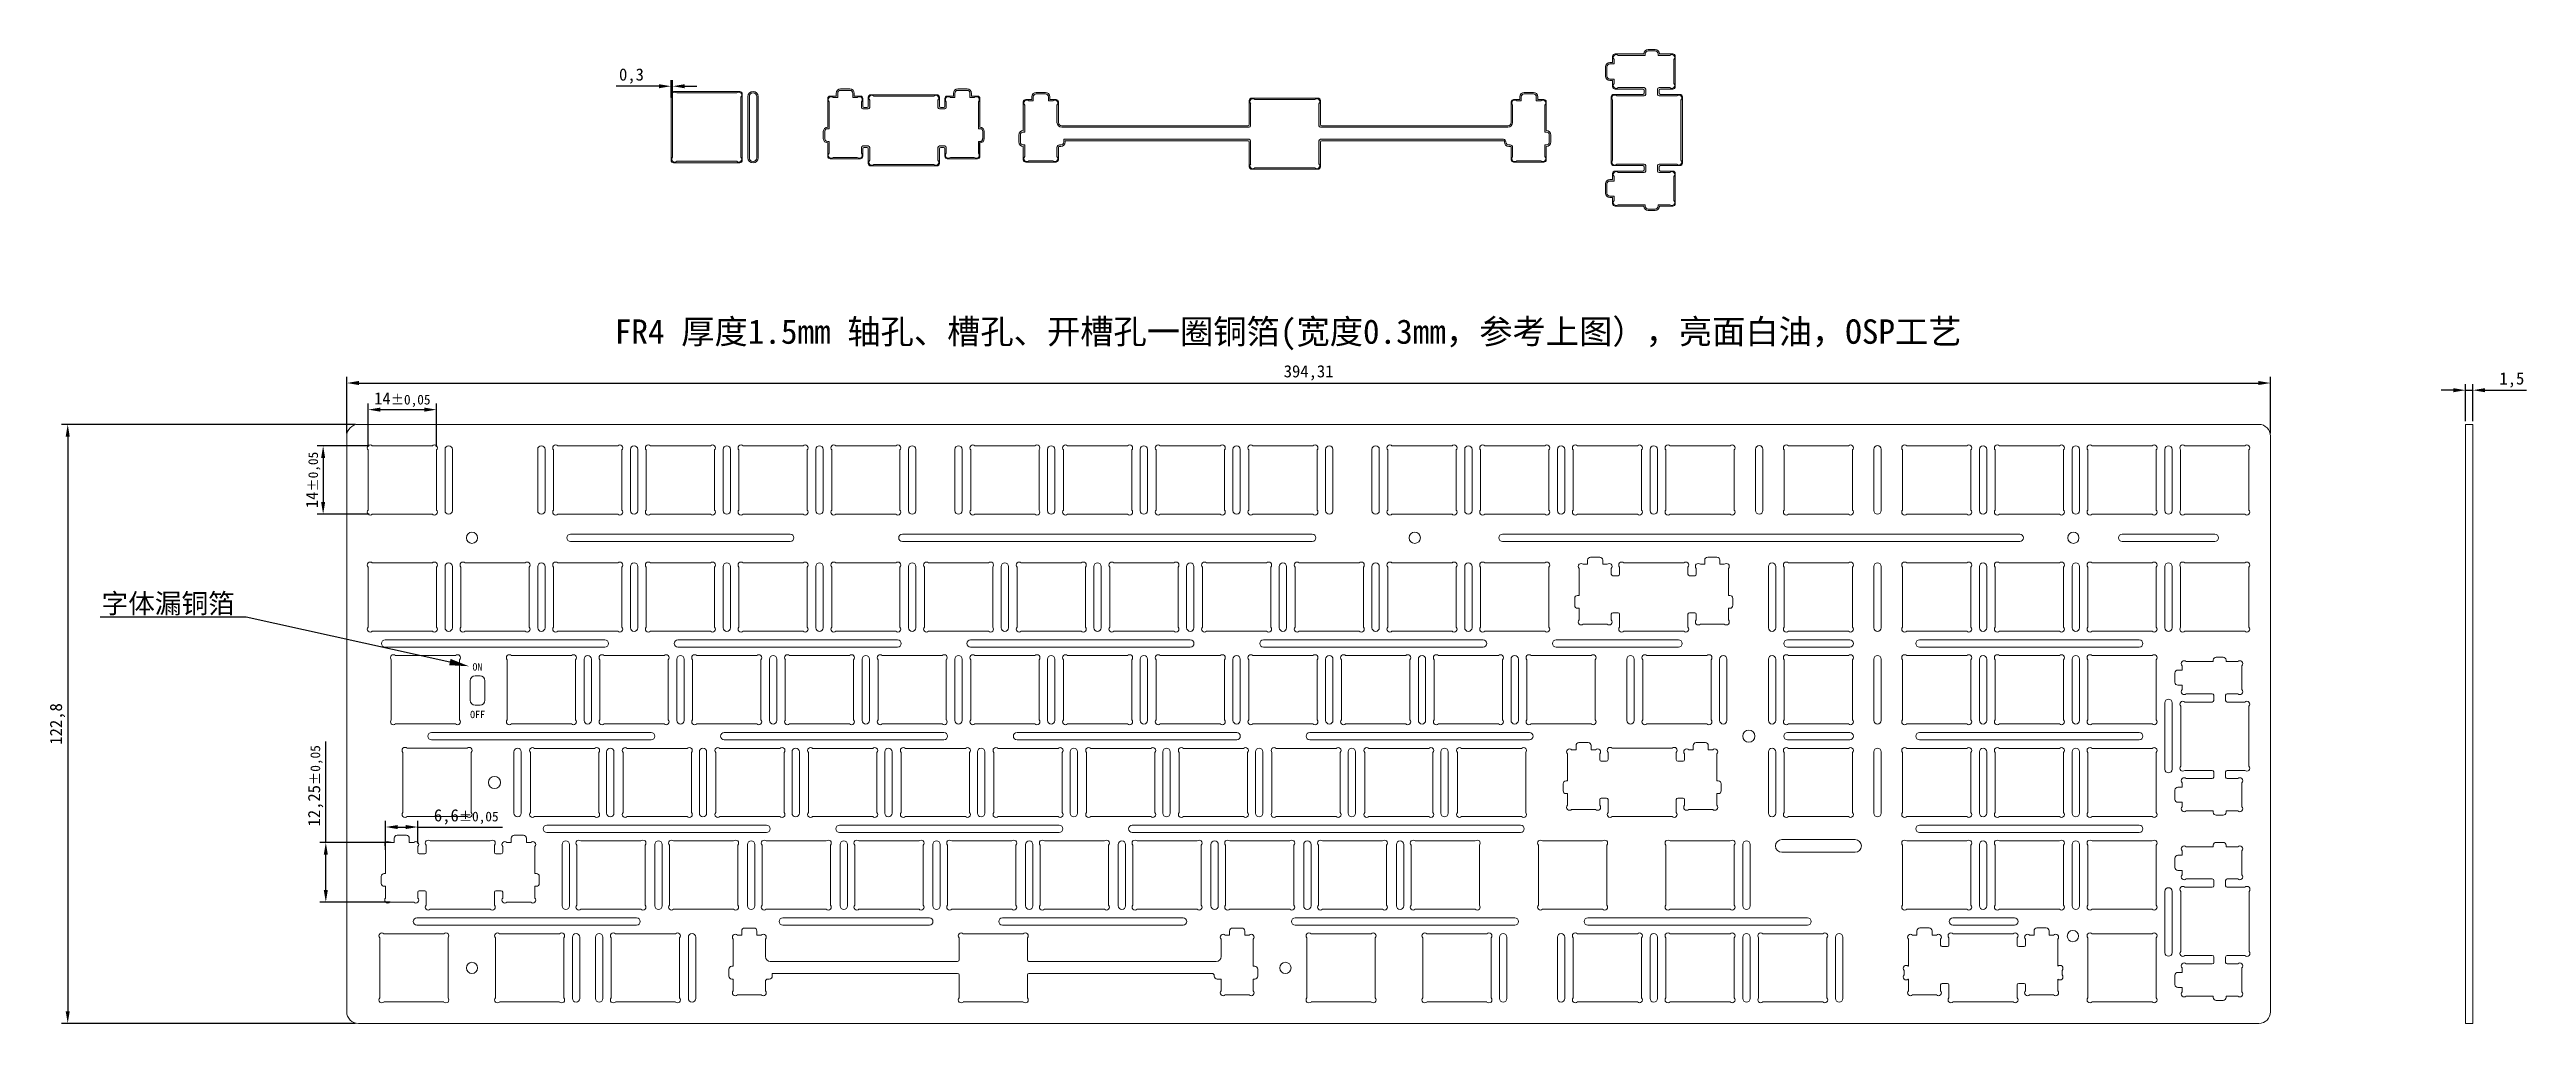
# Model space of a CAD drawing. Header units: millimetres. Extents: x -92 to 416, y -2 to 197.
import ezdxf
from ezdxf import colors
from ezdxf.entities.mleader import LeaderData, LeaderLine
from ezdxf.math import Vec2, Vec3

# ---------------------------------------------------------------- set-up
doc = ezdxf.new("R2010")
doc.units = ezdxf.units.MM
doc.layers.add('200', color=7, linetype='Continuous')
doc.layers.add('标注注释', color=7, linetype='Continuous')
doc.styles.get("Standard").update_dxf_attribs({"font": 'SimSun.ttf'})
doc.dimstyles.new('中尺寸标注', dxfattribs={"dimtxt": 2.5, "dimasz": 2.5, "dimexe": 1.25, "dimexo": 0.625, "dimtad": 1, "dimtxsty": 'Standard', "dimcen": 0, "dimclrd": 6, "dimclre": 6, "dimclrt": 6, "dimadec": 0, "dimazin": 2, "dimtfac": 1, "dimtmove": 0, "dimatfit": 3, "dimfxl": 0, "dimarcsym": 0})

msp = doc.modelspace()

# ---------------------------------------------------------------- texts
at = {"char_height": 1.5, "attachment_point": 1}
for s, width, insert in [('ON', 0.48187, (-5.253, 71.609)), ('OFF', 4.53492, (-5.738, 61.857))]:
    msp.add_mtext_dynamic_manual_height_columns(s, width=width, gutter_width=12.5, heights=[0], dxfattribs=dict(at, insert=insert))
at = {"layer": '标注注释', "insert": (23.921, 142.095), "char_height": 5, "attachment_point": 1}
msp.add_mtext_dynamic_manual_height_columns('FR4 {\\fSimSun|b0|i0|c134|p34;厚度1.5mm 轴孔、槽孔、开槽孔一圈铜箔(宽度0.3mm，参考上图），亮面白油，OSP工艺}', width=374.75898, gutter_width=12.5, heights=[8.462], dxfattribs=at)

# ---------------------------------------------------------------- blocks, each defined once
blk = doc.blocks.new('*D2')
at = {"color": 6, "lineweight": -2}
for p, q in [((32.96, 189.89), (24.23, 189.89)), ((35.46, 187.56), (35.46, 191.14)), ((35.76, 189.89), (35.46, 189.89)), ((35.76, 187.52), (35.76, 191.14)), ((38.26, 189.89), (40.76, 189.89))]:
    blk.add_line(p, q, dxfattribs=at)
at = {"color": 6}
for points in [[(32.96, 190.3), (32.96, 189.47), (35.46, 189.89)], [(38.26, 190.3), (38.26, 189.47), (35.76, 189.89)]]:
    blk.add_solid(points, dxfattribs=at)
at = {"layer": 'Defpoints', "color": 0}
for p in [(35.46, 189.89), (35.46, 186.94), (35.76, 186.9)]:
    blk.add_point(p, dxfattribs=at)
at = {"color": 6, "insert": (27.34, 191.97), "char_height": 2.5, "attachment_point": 5}
blk.add_mtext('0,3', dxfattribs=at)
blk = doc.blocks.new('*D4')
at = {"color": 6, "lineweight": -2}
for p, q in [((-26.4, 116.17), (-37.11, 116.17)), ((-35.86, 113.67), (-35.86, 104.67)), ((-26.4, 102.17), (-37.11, 102.17))]:
    blk.add_line(p, q, dxfattribs=at)
at = {"color": 6}
for points in [[(-36.28, 113.67), (-35.44, 113.67), (-35.86, 116.17)], [(-36.28, 104.67), (-35.44, 104.67), (-35.86, 102.17)]]:
    blk.add_solid(points, dxfattribs=at)
at = {"layer": 'Defpoints', "color": 0}
for p in [(-25.78, 116.17), (-35.86, 102.17), (-25.78, 102.17)]:
    blk.add_point(p, dxfattribs=at)
at = {"color": 6, "insert": (-37.9, 109.17), "char_height": 2.5, "attachment_point": 5, "rotation": 90}
blk.add_mtext('14{\\H2;±0,05}', dxfattribs=at)
blk = doc.blocks.new('*D5')
at = {"color": 6, "lineweight": -2}
for p, q in [((-26.63, 115.95), (-26.63, 124.84)), ((-24.13, 123.59), (-15.13, 123.59)), ((-12.63, 115.95), (-12.63, 124.84))]:
    blk.add_line(p, q, dxfattribs=at)
at = {"color": 6}
for points in [[(-24.13, 124.01), (-24.13, 123.18), (-26.63, 123.59)], [(-15.13, 124.01), (-15.13, 123.18), (-12.63, 123.59)]]:
    blk.add_solid(points, dxfattribs=at)
at = {"layer": 'Defpoints', "color": 0}
for p in [(-12.63, 123.59), (-26.63, 115.32), (-12.63, 115.32)]:
    blk.add_point(p, dxfattribs=at)
at = {"color": 6, "insert": (-19.63, 125.64), "char_height": 2.5, "attachment_point": 5}
blk.add_mtext('14{\\H2;±0,05}', dxfattribs=at)
blk = doc.blocks.new('*D6')
at = {"color": 6, "lineweight": -2}
for p, q in [((-35.31, 34.89), (-35.31, 55.57)), ((-21.92, 34.89), (-36.56, 34.89)), ((-35.31, 25.14), (-35.31, 32.39)), ((-22.11, 22.64), (-36.56, 22.64))]:
    blk.add_line(p, q, dxfattribs=at)
at = {"color": 6}
for points in [[(-35.73, 32.39), (-34.9, 32.39), (-35.31, 34.89)], [(-35.73, 25.14), (-34.9, 25.14), (-35.31, 22.64)]]:
    blk.add_solid(points, dxfattribs=at)
at = {"layer": 'Defpoints', "color": 0}
for p in [(-35.31, 34.89), (-21.3, 34.89), (-21.49, 22.64)]:
    blk.add_point(p, dxfattribs=at)
at = {"color": 6, "insert": (-37.4, 46.48), "char_height": 2.5, "attachment_point": 5, "rotation": 90}
blk.add_mtext('12,25{\\H2;±0,05}', dxfattribs=at)
blk = doc.blocks.new('*D7')
at = {"color": 6, "lineweight": -2}
for p, q in [((-23.05, 33.39), (-23.05, 39.29)), ((-20.55, 38.04), (-18.95, 38.04)), ((-16.45, 34.66), (-16.45, 39.29)), ((-16.45, 38.04), (0.9, 38.04))]:
    blk.add_line(p, q, dxfattribs=at)
at = {"color": 6}
for points in [[(-20.55, 38.45), (-20.55, 37.62), (-23.05, 38.04)], [(-18.95, 38.45), (-18.95, 37.62), (-16.45, 38.04)]]:
    blk.add_solid(points, dxfattribs=at)
at = {"layer": 'Defpoints', "color": 0}
for p in [(-16.45, 38.04), (-23.05, 32.76), (-16.45, 34.04)]:
    blk.add_point(p, dxfattribs=at)
at = {"color": 6, "insert": (-6.53, 40.12), "char_height": 2.5, "attachment_point": 5}
blk.add_mtext('6,6{\\H2;±0,05}', dxfattribs=at)
blk = doc.blocks.new('*D8')
at = {"color": 6, "lineweight": -2}
for p, q in [((400.77, 127.58), (398.27, 127.58)), ((403.27, 121.2), (403.27, 128.83)), ((403.27, 127.58), (404.77, 127.58)), ((404.77, 121.2), (404.77, 128.83)), ((407.27, 127.58), (415.75, 127.58))]:
    blk.add_line(p, q, dxfattribs=at)
at = {"color": 6}
for points in [[(400.77, 128), (400.77, 127.16), (403.27, 127.58)], [(407.27, 128), (407.27, 127.16), (404.77, 127.58)]]:
    blk.add_solid(points, dxfattribs=at)
at = {"layer": 'Defpoints', "color": 0}
for p in [(404.77, 127.58), (403.27, 120.57), (404.77, 120.57)]:
    blk.add_point(p, dxfattribs=at)
at = {"color": 6, "insert": (412.76, 129.67), "char_height": 2.5, "attachment_point": 5}
blk.add_mtext('1,5', dxfattribs=at)
blk = doc.blocks.new('*D9')
at = {"color": 6, "lineweight": -2}
for p, q in [((-31.03, 118.8), (-31.03, 130.3)), ((-28.53, 129.05), (360.79, 129.05)), ((363.29, 118.8), (363.29, 130.3))]:
    blk.add_line(p, q, dxfattribs=at)
at = {"color": 6}
for points in [[(-28.53, 129.47), (-28.53, 128.64), (-31.03, 129.05)], [(360.79, 129.47), (360.79, 128.64), (363.29, 129.05)]]:
    blk.add_solid(points, dxfattribs=at)
at = {"layer": 'Defpoints', "color": 0}
for p in [(363.29, 129.05), (-31.03, 118.17), (363.29, 118.17)]:
    blk.add_point(p, dxfattribs=at)
at = {"color": 6, "insert": (166.13, 131.14), "char_height": 2.5, "attachment_point": 5}
blk.add_mtext('394,31', dxfattribs=at)
blk = doc.blocks.new('*D10')
at = {"color": 6, "lineweight": -2}
for p, q in [((-29.25, 120.57), (-89.46, 120.57)), ((-88.21, 118.07), (-88.21, 0.27)), ((-29.25, -2.23), (-89.46, -2.23))]:
    blk.add_line(p, q, dxfattribs=at)
at = {"color": 6}
for points in [[(-88.63, 118.07), (-87.8, 118.07), (-88.21, 120.57)], [(-88.63, 0.27), (-87.8, 0.27), (-88.21, -2.23)]]:
    blk.add_solid(points, dxfattribs=at)
at = {"layer": 'Defpoints', "color": 0}
for p in [(-28.63, 120.57), (-88.21, -2.23), (-28.63, -2.23)]:
    blk.add_point(p, dxfattribs=at)
at = {"color": 6, "insert": (-90.3, 59.17), "char_height": 2.5, "attachment_point": 5, "rotation": 90}
blk.add_mtext('122,8', dxfattribs=at)

# ---------------------------------------------------------------- dimensions: what is measured, and where the dimension line sits
for base, p1, p2, picture, middle in [((35.456, 189.888), (35.756, 186.895), (35.456, 186.938), '*D2', (27.345, 191.972)), ((363.287, 129.054), (-31.026, 118.171), (363.287, 118.171), '*D9', (166.13, 131.139)), ((404.769, 127.581), (403.269, 120.571), (404.769, 120.571), '*D8', (412.761, 129.666))]:
    dim = msp.add_linear_dim(base=base, p1=p1, p2=p2, dimstyle='中尺寸标注')
    dim.commit()
    dim.dimension.update_dxf_attribs({"geometry": picture, "text_midpoint": middle})
dim = msp.add_linear_dim(base=(-12.626, 123.595), p1=(-26.626, 115.323), p2=(-12.626, 115.323), dimstyle='中尺寸标注', override={"dimtol": 1, "dimtp": 0.05, "dimtm": 0.05, "dimtfac": 0.8})
dim.commit()
dim.dimension.update_dxf_attribs({"geometry": '*D5', "text_midpoint": (-19.626, 123.595), "dimtype": 160})
dim = msp.add_linear_dim(base=(-88.214, -2.228), p1=(-28.626, 120.571), p2=(-28.626, -2.228), angle=90, dimstyle='中尺寸标注')
dim.commit()
dim.dimension.update_dxf_attribs({"geometry": '*D10', "text_midpoint": (-90.298, 59.172)})
dim = msp.add_linear_dim(base=(-35.861, 102.171), p1=(-25.777, 116.171), p2=(-25.777, 102.171), angle=90, dimstyle='中尺寸标注', override={"dimtol": 1, "dimtp": 0.05, "dimtm": 0.05, "dimtfac": 0.8})
dim.commit()
dim.dimension.update_dxf_attribs({"geometry": '*D4', "text_midpoint": (-35.861, 109.171), "dimtype": 160})
dim = msp.add_linear_dim(base=(-35.315, 34.888), p1=(-21.486, 22.638), p2=(-21.299, 34.888), angle=90, dimstyle='中尺寸标注', override={"dimtol": 1, "dimtp": 0.05, "dimtm": 0.05, "dimtfac": 0.8})
dim.commit()
dim.dimension.update_dxf_attribs({"geometry": '*D6', "text_midpoint": (-37.399, 46.481)})
dim = msp.add_linear_dim(base=(-16.449, 38.036), p1=(-23.049, 32.764), p2=(-16.449, 34.039), dimstyle='中尺寸标注', override={"dimtol": 1, "dimtp": 0.05, "dimtm": 0.05, "dimtfac": 0.8})
dim.commit()
dim.dimension.update_dxf_attribs({"geometry": '*D7', "text_midpoint": (-6.525, 40.121)})

# ---------------------------------------------------------------- hatches: boundary and pattern name
h = msp.add_hatch(color=51)
h.dxf.hatch_style = 1
edge = h.paths.add_edge_path()
edge.add_arc((227.877, 191.96), 0.9, 180, 270)
edge.add_line((227.877, 191.06), (228.442, 191.06))
edge.add_line((228.442, 191.06), (228.442, 189.81))
edge.add_arc((228.942, 189.81), 0.5, 180, 270)
edge.add_line((228.942, 189.31), (234.627, 189.31))
edge.add_arc((234.627, 189.01), 0.3, 0, 90, ccw=False)
edge.add_line((234.927, 189.01), (234.927, 188.51))
edge.add_arc((234.627, 188.51), 0.3, -90, 0, ccw=False)
edge.add_line((234.627, 188.21), (228.652, 188.21))
edge.add_arc((228.652, 187.71), 0.5, 90, 180)
edge.add_line((228.152, 187.71), (228.152, 174.11))
edge.add_arc((228.652, 174.11), 0.5, 180, 270)
edge.add_line((228.652, 173.61), (234.627, 173.61))
edge.add_arc((234.627, 173.31), 0.3, 0, 90, ccw=False)
edge.add_line((234.927, 173.31), (234.927, 172.81))
edge.add_arc((234.627, 172.81), 0.3, -90, 0, ccw=False)
edge.add_line((234.627, 172.51), (228.942, 172.51))
edge.add_arc((228.942, 172.01), 0.5, 90, 180)
edge.add_line((228.442, 172.01), (228.442, 170.76))
edge.add_line((228.442, 170.76), (227.877, 170.76))
edge.add_arc((227.877, 169.86), 0.9, 90, 180)
edge.add_line((226.977, 169.86), (226.977, 167.96))
edge.add_arc((227.877, 167.96), 0.9, 180, 270)
edge.add_line((227.877, 167.06), (228.442, 167.06))
edge.add_line((228.442, 167.06), (228.442, 165.81))
edge.add_arc((228.942, 165.81), 0.5, 180, 270)
edge.add_line((228.942, 165.31), (234.827, 165.31))
edge.add_arc((235.727, 165.31), 0.9, 180, 270)
edge.add_line((235.727, 164.41), (237.147, 164.41))
edge.add_arc((237.147, 165.31), 0.9, 270, 360)
edge.add_line((238.047, 165.31), (240.792, 165.31))
edge.add_arc((240.792, 165.81), 0.5, 270, 360)
edge.add_line((241.292, 165.81), (241.292, 172.01))
edge.add_arc((240.792, 172.01), 0.5, 0, 90)
edge.add_line((240.792, 172.51), (238.257, 172.51))
edge.add_arc((238.257, 172.81), 0.3, 180, 270, ccw=False)
edge.add_line((237.957, 172.81), (237.957, 173.31))
edge.add_arc((238.257, 173.31), 0.3, 90, 180, ccw=False)
edge.add_line((238.257, 173.61), (242.252, 173.61))
edge.add_arc((242.252, 174.11), 0.5, 270, 360)
edge.add_line((242.752, 174.11), (242.752, 187.71))
edge.add_arc((242.252, 187.71), 0.5, 0, 90)
edge.add_line((242.252, 188.21), (238.257, 188.21))
edge.add_arc((238.257, 188.51), 0.3, 180, 270, ccw=False)
edge.add_line((237.957, 188.51), (237.957, 189.01))
edge.add_arc((238.257, 189.01), 0.3, 90, 180, ccw=False)
edge.add_line((238.257, 189.31), (240.792, 189.31))
edge.add_arc((240.792, 189.81), 0.5, 270, 360)
edge.add_line((241.292, 189.81), (241.292, 196.01))
edge.add_arc((240.792, 196.01), 0.5, 0, 90)
edge.add_line((240.792, 196.51), (238.047, 196.51))
edge.add_arc((237.147, 196.51), 0.9, 0, 90)
edge.add_line((237.147, 197.41), (235.727, 197.41))
edge.add_arc((235.727, 196.51), 0.9, 90, 180)
edge.add_line((234.827, 196.51), (228.942, 196.51))
edge.add_arc((228.942, 196.01), 0.5, 90, 180)
edge.add_line((228.442, 196.01), (228.442, 194.76))
edge.add_line((228.442, 194.76), (227.877, 194.76))
edge.add_arc((227.877, 193.86), 0.9, 90, 180)
edge.add_line((226.977, 193.86), (226.977, 191.96))
edge = h.paths.add_edge_path(flags=16)
edge.add_arc((229.166, 195.785), 0.6, 45, 225)
edge.add_line((228.742, 195.361), (228.742, 194.46))
edge.add_line((228.742, 194.46), (227.877, 194.46))
edge.add_arc((227.877, 193.86), 0.6, 90, 180)
edge.add_line((227.277, 193.86), (227.277, 191.96))
edge.add_arc((227.877, 191.96), 0.6, 180, 270)
edge.add_line((227.877, 191.36), (228.742, 191.36))
edge.add_line((228.742, 191.36), (228.742, 190.458))
edge.add_arc((229.166, 190.034), 0.6, 135, 315)
edge.add_line((229.59, 189.61), (234.927, 189.61))
edge.add_arc((234.927, 189.31), 0.3, 0, 90, ccw=False)
edge.add_line((235.227, 189.31), (235.227, 188.21))
edge.add_arc((234.927, 188.21), 0.3, -90, 0, ccw=False)
edge.add_line((234.927, 187.91), (229.3, 187.91))
edge.add_arc((228.876, 187.485), 0.6, 45, 225)
edge.add_line((228.452, 187.061), (228.452, 174.758))
edge.add_arc((228.876, 174.334), 0.6, 135, 315)
edge.add_line((229.3, 173.91), (234.927, 173.91))
edge.add_arc((234.927, 173.61), 0.3, 0, 90, ccw=False)
edge.add_line((235.227, 173.61), (235.227, 172.51))
edge.add_arc((234.927, 172.51), 0.3, -90, 0, ccw=False)
edge.add_line((234.927, 172.21), (229.59, 172.21))
edge.add_arc((229.166, 171.785), 0.6, 45, 225)
edge.add_line((228.742, 171.361), (228.742, 170.46))
edge.add_line((228.742, 170.46), (227.877, 170.46))
edge.add_arc((227.877, 169.86), 0.6, 90, 180)
edge.add_line((227.277, 169.86), (227.277, 167.96))
edge.add_arc((227.877, 167.96), 0.6, 180, 270)
edge.add_line((227.877, 167.36), (228.742, 167.36))
edge.add_line((228.742, 167.36), (228.742, 166.458))
edge.add_arc((229.166, 166.034), 0.6, 135, 315)
edge.add_line((229.59, 165.61), (235.127, 165.61))
edge.add_line((235.127, 165.61), (235.127, 165.31))
edge.add_arc((235.727, 165.31), 0.6, 180, 270)
edge.add_line((235.727, 164.71), (237.147, 164.71))
edge.add_arc((237.147, 165.31), 0.6, 270, 360)
edge.add_line((237.747, 165.31), (237.747, 165.61))
edge.add_line((237.747, 165.61), (240.143, 165.61))
edge.add_arc((240.568, 166.034), 0.6, 225, 405)
edge.add_line((240.992, 166.458), (240.992, 171.361))
edge.add_arc((240.568, 171.785), 0.6, 315, 495)
edge.add_line((240.143, 172.21), (237.957, 172.21))
edge.add_arc((237.957, 172.51), 0.3, 180, 270, ccw=False)
edge.add_line((237.657, 172.51), (237.657, 173.61))
edge.add_arc((237.957, 173.61), 0.3, 90, 180, ccw=False)
edge.add_line((237.957, 173.91), (241.603, 173.91))
edge.add_arc((242.028, 174.334), 0.6, 225, 405)
edge.add_line((242.452, 174.758), (242.452, 187.061))
edge.add_arc((242.028, 187.485), 0.6, 315, 495)
edge.add_line((241.603, 187.91), (237.957, 187.91))
edge.add_arc((237.957, 188.21), 0.3, 180, 270, ccw=False)
edge.add_line((237.657, 188.21), (237.657, 189.31))
edge.add_arc((237.957, 189.31), 0.3, 90, 180, ccw=False)
edge.add_line((237.957, 189.61), (240.143, 189.61))
edge.add_arc((240.568, 190.034), 0.6, 225, 405)
edge.add_line((240.992, 190.458), (240.992, 195.361))
edge.add_arc((240.568, 195.785), 0.6, 315, 495)
edge.add_line((240.143, 196.21), (237.747, 196.21))
edge.add_line((237.747, 196.21), (237.747, 196.51))
edge.add_arc((237.147, 196.51), 0.6, 0, 90)
edge.add_line((237.147, 197.11), (235.727, 197.11))
edge.add_arc((235.727, 196.51), 0.6, 90, 180)
edge.add_line((235.127, 196.51), (235.127, 196.21))
edge.add_line((235.127, 196.21), (229.59, 196.21))
h = msp.add_hatch(color=51)
h.dxf.hatch_style = 1
h.paths.add_polyline_path([(35.956, 188.802, 0.4142136), (35.456, 188.302), (35.456, 174.702, 0.4142136), (35.956, 174.202), (49.556, 174.202, 0.4142136), (50.056, 174.702), (50.056, 188.302, 0.4142136), (49.556, 188.802)])
h.paths.add_polyline_path([(36.604, 188.502, 1), (35.756, 187.653), (35.756, 175.35, 1), (36.604, 174.502), (48.907, 174.502, 1), (49.756, 175.35), (49.756, 187.653, 1), (48.907, 188.502)], flags=16)
h = msp.add_hatch(color=51)
h.dxf.hatch_style = 1
h.paths.add_polyline_path([(51.206, 187.777), (51.206, 175.227, 1), (53.306, 175.227), (53.306, 187.777, 1)])
h.paths.add_polyline_path([(51.506, 187.777), (51.506, 175.227, 1), (53.006, 175.227), (53.006, 187.777, 1)], flags=16)
h = msp.add_hatch(color=51)
h.dxf.hatch_style = 1
edge = h.paths.add_edge_path()
edge.add_arc((94.214, 188.427), 0.9, 90, 180)
edge.add_line((93.314, 188.427), (93.314, 187.862))
edge.add_line((93.314, 187.862), (92.064, 187.862))
edge.add_arc((92.064, 187.362), 0.5, 90, 180)
edge.add_line((91.564, 187.362), (91.564, 185.827))
edge.add_arc((91.264, 185.827), 0.3, -90, 0, ccw=False)
edge.add_line((91.264, 185.527), (90.764, 185.527))
edge.add_arc((90.764, 185.827), 0.3, 180, 270, ccw=False)
edge.add_line((90.464, 185.827), (90.464, 187.652))
edge.add_arc((89.964, 187.652), 0.5, 0, 90)
edge.add_line((89.964, 188.152), (76.364, 188.152))
edge.add_arc((76.364, 187.652), 0.5, 90, 180)
edge.add_line((75.864, 187.652), (75.864, 185.827))
edge.add_arc((75.564, 185.827), 0.3, -90, 0, ccw=False)
edge.add_line((75.564, 185.527), (75.064, 185.527))
edge.add_arc((75.064, 185.827), 0.3, 180, 270, ccw=False)
edge.add_line((74.764, 185.827), (74.764, 187.362))
edge.add_arc((74.264, 187.362), 0.5, 0, 90)
edge.add_line((74.264, 187.862), (73.014, 187.862))
edge.add_line((73.014, 187.862), (73.014, 188.427))
edge.add_arc((72.114, 188.427), 0.9, 0, 90)
edge.add_line((72.114, 189.327), (70.214, 189.327))
edge.add_arc((70.214, 188.427), 0.9, 90, 180)
edge.add_line((69.314, 188.427), (69.314, 187.862))
edge.add_line((69.314, 187.862), (68.064, 187.862))
edge.add_arc((68.064, 187.362), 0.5, 90, 180)
edge.add_line((67.564, 187.362), (67.564, 181.477))
edge.add_arc((67.564, 180.577), 0.9, 90, 180)
edge.add_line((66.664, 180.577), (66.664, 179.157))
edge.add_arc((67.564, 179.157), 0.9, 180, 270)
edge.add_line((67.564, 178.257), (67.564, 175.512))
edge.add_arc((68.064, 175.512), 0.5, 180, 270)
edge.add_line((68.064, 175.012), (74.264, 175.012))
edge.add_arc((74.264, 175.512), 0.5, 270, 360)
edge.add_line((74.764, 175.512), (74.764, 177.047))
edge.add_arc((75.064, 177.047), 0.3, 90, 180, ccw=False)
edge.add_line((75.064, 177.347), (75.564, 177.347))
edge.add_arc((75.564, 177.047), 0.3, 0, 90, ccw=False)
edge.add_line((75.864, 177.047), (75.864, 174.052))
edge.add_arc((76.364, 174.052), 0.5, 180, 270)
edge.add_line((76.364, 173.552), (89.964, 173.552))
edge.add_arc((89.964, 174.052), 0.5, 270, 360)
edge.add_line((90.464, 174.052), (90.464, 177.047))
edge.add_arc((90.764, 177.047), 0.3, 90, 180, ccw=False)
edge.add_line((90.764, 177.347), (91.264, 177.347))
edge.add_arc((91.264, 177.047), 0.3, 0, 90, ccw=False)
edge.add_line((91.564, 177.047), (91.564, 175.512))
edge.add_arc((92.064, 175.512), 0.5, 180, 270)
edge.add_line((92.064, 175.012), (98.264, 175.012))
edge.add_arc((98.264, 175.512), 0.5, 270, 360)
edge.add_line((98.764, 175.512), (98.764, 178.257))
edge.add_arc((98.764, 179.157), 0.9, 270, 360)
edge.add_line((99.664, 179.157), (99.664, 180.577))
edge.add_arc((98.764, 180.577), 0.9, 0, 90)
edge.add_line((98.764, 181.477), (98.764, 187.362))
edge.add_arc((98.264, 187.362), 0.5, 0, 90)
edge.add_line((98.264, 187.862), (97.014, 187.862))
edge.add_line((97.014, 187.862), (97.014, 188.427))
edge.add_arc((96.114, 188.427), 0.9, 0, 90)
edge.add_line((96.114, 189.327), (94.214, 189.327))
edge = h.paths.add_edge_path(flags=16)
edge.add_arc((98.764, 179.157), 0.6, 270, 360)
edge.add_line((99.364, 179.157), (99.364, 180.577))
edge.add_arc((98.764, 180.577), 0.6, 0, 90)
edge.add_line((98.764, 181.177), (98.464, 181.177))
edge.add_line((98.464, 181.177), (98.464, 186.713))
edge.add_arc((98.039, 187.137), 0.6, 315, 495)
edge.add_line((97.615, 187.562), (96.714, 187.562))
edge.add_line((96.714, 187.562), (96.714, 188.427))
edge.add_arc((96.114, 188.427), 0.6, 0, 90)
edge.add_line((96.114, 189.027), (94.214, 189.027))
edge.add_arc((94.214, 188.427), 0.6, 90, 180)
edge.add_line((93.614, 188.427), (93.614, 187.562))
edge.add_line((93.614, 187.562), (92.712, 187.562))
edge.add_arc((92.288, 187.137), 0.6, 45, 225)
edge.add_line((91.864, 186.713), (91.864, 185.527))
edge.add_arc((91.564, 185.527), 0.3, -90, 0, ccw=False)
edge.add_line((91.564, 185.227), (90.464, 185.227))
edge.add_arc((90.464, 185.527), 0.3, 180, 270, ccw=False)
edge.add_line((90.164, 185.527), (90.164, 187.003))
edge.add_arc((89.739, 187.428), 0.6, 315, 495)
edge.add_line((89.315, 187.852), (77.012, 187.852))
edge.add_arc((76.588, 187.428), 0.6, 45, 225)
edge.add_line((76.164, 187.003), (76.164, 185.527))
edge.add_arc((75.864, 185.527), 0.3, -90, 0, ccw=False)
edge.add_line((75.864, 185.227), (74.764, 185.227))
edge.add_arc((74.764, 185.527), 0.3, 180, 270, ccw=False)
edge.add_line((74.464, 185.527), (74.464, 186.713))
edge.add_arc((74.039, 187.137), 0.6, 315, 495)
edge.add_line((73.615, 187.562), (72.714, 187.562))
edge.add_line((72.714, 187.562), (72.714, 188.427))
edge.add_arc((72.114, 188.427), 0.6, 0, 90)
edge.add_line((72.114, 189.027), (70.214, 189.027))
edge.add_arc((70.214, 188.427), 0.6, 90, 180)
edge.add_line((69.614, 188.427), (69.614, 187.562))
edge.add_line((69.614, 187.562), (68.712, 187.562))
edge.add_arc((68.288, 187.137), 0.6, 45, 225)
edge.add_line((67.864, 186.713), (67.864, 181.177))
edge.add_line((67.864, 181.177), (67.564, 181.177))
edge.add_arc((67.564, 180.577), 0.6, 90, 180)
edge.add_line((66.964, 180.577), (66.964, 179.157))
edge.add_arc((67.564, 179.157), 0.6, 180, 270)
edge.add_line((67.564, 178.557), (67.864, 178.557))
edge.add_line((67.864, 178.557), (67.864, 176.16))
edge.add_arc((68.288, 175.736), 0.6, 135, 315)
edge.add_line((68.712, 175.312), (73.615, 175.312))
edge.add_arc((74.039, 175.736), 0.6, 225, 405)
edge.add_line((74.464, 176.16), (74.464, 177.347))
edge.add_arc((74.764, 177.347), 0.3, 90, 180, ccw=False)
edge.add_line((74.764, 177.647), (75.864, 177.647))
edge.add_arc((75.864, 177.347), 0.3, 0, 90, ccw=False)
edge.add_line((76.164, 177.347), (76.164, 174.7))
edge.add_arc((76.588, 174.276), 0.6, 135, 315)
edge.add_line((77.012, 173.852), (89.315, 173.852))
edge.add_arc((89.739, 174.276), 0.6, 225, 405)
edge.add_line((90.164, 174.7), (90.164, 177.347))
edge.add_arc((90.464, 177.347), 0.3, 90, 180, ccw=False)
edge.add_line((90.464, 177.647), (91.564, 177.647))
edge.add_arc((91.564, 177.347), 0.3, 0, 90, ccw=False)
edge.add_line((91.864, 177.347), (91.864, 176.16))
edge.add_arc((92.288, 175.736), 0.6, 135, 315)
edge.add_line((92.712, 175.312), (97.615, 175.312))
edge.add_arc((98.039, 175.736), 0.6, 225, 405)
edge.add_line((98.464, 176.16), (98.464, 178.557))
edge.add_line((98.464, 178.557), (98.764, 178.557))
h = msp.add_hatch(color=51)
h.dxf.hatch_style = 1
edge = h.paths.add_edge_path()
edge.add_arc((210.305, 187.733), 0.9, 90, 180)
edge.add_line((209.405, 187.733), (209.405, 187.168))
edge.add_line((209.405, 187.168), (208.155, 187.168))
edge.add_arc((208.155, 186.668), 0.5, 90, 180)
edge.add_line((207.655, 186.668), (207.655, 182.483))
edge.add_arc((206.955, 182.483), 0.7, -90, 0, ccw=False)
edge.add_line((206.955, 181.783), (168.855, 181.783))
edge.add_arc((168.855, 182.083), 0.3, 180, 270, ccw=False)
edge.add_line((168.555, 182.083), (168.555, 186.958))
edge.add_arc((168.055, 186.958), 0.5, 0, 90)
edge.add_line((168.055, 187.458), (154.455, 187.458))
edge.add_arc((154.455, 186.958), 0.5, 90, 180)
edge.add_line((153.955, 186.958), (153.955, 182.083))
edge.add_arc((153.655, 182.083), 0.3, -90, 0, ccw=False)
edge.add_line((153.655, 181.783), (115.555, 181.783))
edge.add_arc((115.555, 182.483), 0.7, 180, 270, ccw=False)
edge.add_line((114.855, 182.483), (114.855, 186.668))
edge.add_arc((114.355, 186.668), 0.5, 0, 90)
edge.add_line((114.355, 187.168), (113.105, 187.168))
edge.add_line((113.105, 187.168), (113.105, 187.733))
edge.add_arc((112.205, 187.733), 0.9, 0, 90)
edge.add_line((112.205, 188.633), (110.305, 188.633))
edge.add_arc((110.305, 187.733), 0.9, 90, 180)
edge.add_line((109.405, 187.733), (109.405, 187.168))
edge.add_line((109.405, 187.168), (108.155, 187.168))
edge.add_arc((108.155, 186.668), 0.5, 90, 180)
edge.add_line((107.655, 186.668), (107.655, 180.783))
edge.add_arc((107.655, 179.883), 0.9, 90, 180)
edge.add_line((106.755, 179.883), (106.755, 178.463))
edge.add_arc((107.655, 178.463), 0.9, 180, 270)
edge.add_line((107.655, 177.563), (107.655, 174.818))
edge.add_arc((108.155, 174.818), 0.5, 180, 270)
edge.add_line((108.155, 174.318), (114.355, 174.318))
edge.add_arc((114.355, 174.818), 0.5, 270, 360)
edge.add_line((114.855, 174.818), (114.855, 177.363))
edge.add_arc((115.055, 177.363), 0.2, 90, 180, ccw=False)
edge.add_line((115.055, 177.563), (115.355, 177.563))
edge.add_arc((115.355, 178.463), 0.9, 270, 360)
edge.add_line((116.255, 178.463), (116.255, 178.708))
edge.add_line((116.255, 178.708), (153.655, 178.708))
edge.add_arc((153.655, 178.408), 0.3, 0, 90, ccw=False)
edge.add_line((153.955, 178.408), (153.955, 173.358))
edge.add_arc((154.455, 173.358), 0.5, 180, 270)
edge.add_line((154.455, 172.858), (168.055, 172.858))
edge.add_arc((168.055, 173.358), 0.5, 270, 360)
edge.add_line((168.555, 173.358), (168.555, 178.408))
edge.add_arc((168.855, 178.408), 0.3, 90, 180, ccw=False)
edge.add_line((168.855, 178.708), (206.255, 178.708))
edge.add_line((206.255, 178.708), (206.255, 178.463))
edge.add_arc((207.155, 178.463), 0.9, 180, 270)
edge.add_line((207.155, 177.563), (207.455, 177.563))
edge.add_arc((207.455, 177.363), 0.2, 0, 90, ccw=False)
edge.add_line((207.655, 177.363), (207.655, 174.818))
edge.add_arc((208.155, 174.818), 0.5, 180, 270)
edge.add_line((208.155, 174.318), (214.355, 174.318))
edge.add_arc((214.355, 174.818), 0.5, 270, 360)
edge.add_line((214.855, 174.818), (214.855, 177.563))
edge.add_arc((214.855, 178.463), 0.9, 270, 360)
edge.add_line((215.755, 178.463), (215.755, 179.883))
edge.add_arc((214.855, 179.883), 0.9, 0, 90)
edge.add_line((214.855, 180.783), (214.855, 186.668))
edge.add_arc((214.355, 186.668), 0.5, 0, 90)
edge.add_line((214.355, 187.168), (213.105, 187.168))
edge.add_line((213.105, 187.168), (213.105, 187.733))
edge.add_arc((212.205, 187.733), 0.9, 0, 90)
edge.add_line((212.205, 188.633), (210.305, 188.633))
edge = h.paths.add_edge_path(flags=16)
edge.add_arc((210.305, 187.733), 0.6, 90, 180)
edge.add_line((209.705, 187.733), (209.705, 186.868))
edge.add_line((209.705, 186.868), (208.804, 186.868))
edge.add_arc((208.38, 186.443), 0.6, 45, 225)
edge.add_line((207.955, 186.019), (207.955, 182.483))
edge.add_arc((206.955, 182.483), 1, -90, 0, ccw=False)
edge.add_line((206.955, 181.483), (168.555, 181.483))
edge.add_arc((168.555, 181.783), 0.3, 180, 270, ccw=False)
edge.add_line((168.255, 181.783), (168.255, 186.309))
edge.add_arc((167.831, 186.733), 0.6, 315, 495)
edge.add_line((167.407, 187.158), (155.104, 187.158))
edge.add_arc((154.68, 186.733), 0.6, 45, 225)
edge.add_line((154.255, 186.309), (154.255, 181.783))
edge.add_arc((153.955, 181.783), 0.3, -90, 0, ccw=False)
edge.add_line((153.955, 181.483), (115.555, 181.483))
edge.add_arc((115.555, 182.483), 1, 180, 270, ccw=False)
edge.add_line((114.555, 182.483), (114.555, 186.019))
edge.add_arc((114.131, 186.443), 0.6, 315, 495)
edge.add_line((113.707, 186.868), (112.805, 186.868))
edge.add_line((112.805, 186.868), (112.805, 187.733))
edge.add_arc((112.205, 187.733), 0.6, 0, 90)
edge.add_line((112.205, 188.333), (110.305, 188.333))
edge.add_arc((110.305, 187.733), 0.6, 90, 180)
edge.add_line((109.705, 187.733), (109.705, 186.868))
edge.add_line((109.705, 186.868), (108.804, 186.868))
edge.add_arc((108.38, 186.443), 0.6, 45, 225)
edge.add_line((107.955, 186.019), (107.955, 180.483))
edge.add_line((107.955, 180.483), (107.655, 180.483))
edge.add_arc((107.655, 179.883), 0.6, 90, 180)
edge.add_line((107.055, 179.883), (107.055, 178.463))
edge.add_arc((107.655, 178.463), 0.6, 180, 270)
edge.add_line((107.655, 177.863), (107.955, 177.863))
edge.add_line((107.955, 177.863), (107.955, 175.466))
edge.add_arc((108.38, 175.042), 0.6, 135, 315)
edge.add_line((108.804, 174.618), (113.707, 174.618))
edge.add_arc((114.131, 175.042), 0.6, 225, 405)
edge.add_line((114.555, 175.466), (114.555, 177.363))
edge.add_arc((115.055, 177.363), 0.5, 90, 180, ccw=False)
edge.add_line((115.055, 177.863), (115.355, 177.863))
edge.add_arc((115.355, 178.463), 0.6, 270, 360)
edge.add_line((115.955, 178.463), (115.955, 179.008))
edge.add_line((115.955, 179.008), (153.955, 179.008))
edge.add_arc((153.955, 178.708), 0.3, 0, 90, ccw=False)
edge.add_line((154.255, 178.708), (154.255, 174.006))
edge.add_arc((154.68, 173.582), 0.6, 135, 315)
edge.add_line((155.104, 173.158), (167.407, 173.158))
edge.add_arc((167.831, 173.582), 0.6, 225, 405)
edge.add_line((168.255, 174.006), (168.255, 178.708))
edge.add_arc((168.555, 178.708), 0.3, 90, 180, ccw=False)
edge.add_line((168.555, 179.008), (206.055, 179.008))
edge.add_arc((206.055, 178.508), 0.5, 0, 90, ccw=False)
edge.add_line((206.555, 178.508), (206.555, 178.463))
edge.add_arc((207.155, 178.463), 0.6, 180, 270)
edge.add_line((207.155, 177.863), (207.455, 177.863))
edge.add_arc((207.455, 177.363), 0.5, 0, 90, ccw=False)
edge.add_line((207.955, 177.363), (207.955, 175.466))
edge.add_arc((208.38, 175.042), 0.6, 135, 315)
edge.add_line((208.804, 174.618), (213.707, 174.618))
edge.add_arc((214.131, 175.042), 0.6, 225, 405)
edge.add_line((214.555, 175.466), (214.555, 177.863))
edge.add_line((214.555, 177.863), (214.855, 177.863))
edge.add_arc((214.855, 178.463), 0.6, 270, 360)
edge.add_line((215.455, 178.463), (215.455, 179.883))
edge.add_arc((214.855, 179.883), 0.6, 0, 90)
edge.add_line((214.855, 180.483), (214.555, 180.483))
edge.add_line((214.555, 180.483), (214.555, 186.019))
edge.add_arc((214.131, 186.443), 0.6, 315, 495)
edge.add_line((213.707, 186.868), (212.805, 186.868))
edge.add_line((212.805, 186.868), (212.805, 187.733))
edge.add_arc((212.205, 187.733), 0.6, 0, 90)
edge.add_line((212.205, 188.333), (210.305, 188.333))
edge = h.paths.add_edge_path(flags=0)
edge.add_arc((212.205, 187.708), 0.6, 0, 90)
edge.add_arc((210.305, 187.708), 0.6, 90, 180)
edge.add_arc((112.205, 187.708), 0.6, 0, 90)
edge.add_arc((110.305, 187.708), 0.6, 90, 180)
edge.add_line((210.305, 188.308), (212.205, 188.308))
edge.add_line((110.305, 188.308), (112.205, 188.308))

# ---------------------------------------------------------------- linework, layer by layer
at = {"color": 51}
msp.add_line((98.464, 178.557), (98.464, 176.16), dxfattribs=at)
msp.add_arc((98.764, 179.157), 0.6, 270, 0, dxfattribs=at)
at = {"layer": '200', "color": 0, "linetype": 'Continuous', "lineweight": 18}
for p, q in [((226.977, 193.86), (226.977, 191.96)), ((227.277, 191.96), (227.277, 193.86)), ((228.442, 194.76), (227.877, 194.76)), ((227.877, 194.46), (228.742, 194.46)), ((228.442, 196.01), (228.442, 194.76)), ((228.742, 194.46), (228.742, 195.361)), ((234.827, 196.51), (228.942, 196.51)), ((229.59, 196.21), (235.127, 196.21)), ((235.127, 196.21), (235.127, 196.51)), ((237.147, 197.41), (235.727, 197.41)), ((235.727, 197.11), (237.147, 197.11)), ((237.747, 196.51), (237.747, 196.21)), ((237.747, 196.21), (240.143, 196.21)), ((240.792, 196.51), (238.047, 196.51)), ((240.992, 195.361), (240.992, 190.458)), ((241.292, 189.81), (241.292, 196.01)), ((35.456, 174.702), (35.456, 188.302)), ((35.956, 188.802), (49.556, 188.802)), ((36.604, 188.502), (48.907, 188.502)), ((50.056, 188.302), (50.056, 174.702)), ((68.064, 187.862), (69.314, 187.862)), ((69.314, 187.862), (69.314, 188.427)), ((69.614, 187.562), (69.614, 188.427)), ((70.214, 189.327), (72.114, 189.327)), ((70.214, 189.027), (72.114, 189.027)), ((72.714, 188.427), (72.714, 187.562)), ((73.014, 188.427), (73.014, 187.862)), ((73.014, 187.862), (74.264, 187.862)), ((76.364, 188.152), (89.964, 188.152)), ((77.012, 187.852), (89.315, 187.852)), ((93.314, 187.862), (92.064, 187.862)), ((93.314, 188.427), (93.314, 187.862)), ((93.614, 187.562), (93.614, 188.427)), ((96.114, 189.327), (94.214, 189.327)), ((94.214, 189.027), (96.114, 189.027)), ((96.714, 188.427), (96.714, 187.562)), ((97.014, 187.862), (97.014, 188.427)), ((98.264, 187.862), (97.014, 187.862)), ((110.305, 188.633), (112.205, 188.633)), ((110.305, 188.333), (112.205, 188.333)), ((110.305, 188.308), (112.205, 188.308)), ((212.205, 188.633), (210.305, 188.633)), ((212.205, 188.333), (210.305, 188.333)), ((210.305, 188.308), (212.205, 188.308)), ((228.742, 191.36), (227.877, 191.36)), ((227.877, 191.06), (228.442, 191.06)), ((228.442, 191.06), (228.442, 189.81)), ((234.627, 188.21), (228.652, 188.21)), ((228.742, 190.458), (228.742, 191.36)), ((228.942, 189.31), (234.627, 189.31)), ((229.3, 187.91), (234.927, 187.91)), ((234.927, 189.61), (229.59, 189.61)), ((234.927, 189.01), (234.927, 188.51)), ((235.227, 188.21), (235.227, 189.31)), ((237.657, 189.31), (237.657, 188.21)), ((240.143, 189.61), (237.957, 189.61)), ((237.957, 188.51), (237.957, 189.01)), ((237.957, 187.91), (241.603, 187.91)), ((238.257, 189.31), (240.792, 189.31)), ((242.252, 188.21), (238.257, 188.21)), ((35.756, 175.35), (35.756, 187.653)), ((49.756, 187.653), (49.756, 175.35)), ((51.206, 175.227), (51.206, 187.777)), ((51.506, 175.227), (51.506, 187.777)), ((53.006, 187.777), (53.006, 175.227)), ((53.306, 187.777), (53.306, 175.227)), ((67.564, 181.477), (67.564, 187.362)), ((67.864, 181.177), (67.864, 186.713)), ((68.712, 187.562), (69.614, 187.562)), ((72.714, 187.562), (73.615, 187.562)), ((74.464, 186.713), (74.464, 185.527)), ((74.764, 187.362), (74.764, 185.827)), ((74.764, 185.227), (75.864, 185.227)), ((75.064, 185.527), (75.564, 185.527)), ((75.864, 185.827), (75.864, 187.652)), ((76.164, 185.527), (76.164, 187.003)), ((90.164, 187.003), (90.164, 185.527)), ((90.464, 185.827), (90.464, 187.652)), ((90.464, 185.227), (91.564, 185.227)), ((91.264, 185.527), (90.764, 185.527)), ((91.564, 187.362), (91.564, 185.827)), ((91.864, 185.527), (91.864, 186.713)), ((92.712, 187.562), (93.614, 187.562)), ((96.714, 187.562), (97.615, 187.562)), ((98.464, 186.713), (98.464, 181.177)), ((98.764, 181.477), (98.764, 187.362)), ((107.655, 180.783), (107.655, 186.668)), ((107.955, 180.483), (107.955, 186.019)), ((108.155, 187.168), (109.405, 187.168)), ((108.804, 186.868), (109.705, 186.868)), ((109.405, 187.168), (109.405, 187.733)), ((109.705, 186.868), (109.705, 187.733)), ((112.805, 187.733), (112.805, 186.868)), ((112.805, 186.868), (113.707, 186.868)), ((113.105, 187.733), (113.105, 187.168)), ((113.105, 187.168), (114.355, 187.168)), ((114.555, 186.019), (114.555, 182.483)), ((114.855, 186.668), (114.855, 182.483)), ((153.955, 182.083), (153.955, 186.958)), ((154.255, 181.783), (154.255, 186.309)), ((154.455, 187.458), (168.055, 187.458)), ((155.104, 187.158), (167.407, 187.158)), ((168.255, 186.309), (168.255, 181.783)), ((168.555, 186.958), (168.555, 182.083)), ((207.655, 186.668), (207.655, 182.483)), ((207.955, 182.483), (207.955, 186.019)), ((209.405, 187.168), (208.155, 187.168)), ((208.804, 186.868), (209.705, 186.868)), ((209.405, 187.733), (209.405, 187.168)), ((209.705, 187.733), (209.705, 186.868)), ((212.805, 186.868), (212.805, 187.733)), ((213.707, 186.868), (212.805, 186.868)), ((213.105, 187.168), (213.105, 187.733)), ((214.355, 187.168), (213.105, 187.168)), ((214.555, 186.019), (214.555, 180.483)), ((214.855, 180.783), (214.855, 186.668)), ((228.152, 174.11), (228.152, 187.71)), ((228.452, 174.758), (228.452, 187.061)), ((242.452, 187.061), (242.452, 174.758)), ((242.752, 187.71), (242.752, 174.11)), ((66.664, 179.157), (66.664, 180.577)), ((66.964, 179.157), (66.964, 180.577)), ((67.564, 181.177), (67.864, 181.177)), ((67.864, 178.557), (67.564, 178.557)), ((67.564, 175.512), (67.564, 178.257)), ((67.864, 176.16), (67.864, 178.557)), ((98.464, 181.177), (98.764, 181.177)), ((98.764, 178.557), (98.464, 178.557)), ((98.764, 175.512), (98.764, 178.257)), ((99.364, 180.577), (99.364, 179.157)), ((99.664, 179.157), (99.664, 180.577)), ((106.755, 178.463), (106.755, 179.883)), ((107.055, 178.463), (107.055, 179.883)), ((107.655, 180.483), (107.955, 180.483)), ((107.955, 177.863), (107.655, 177.863)), ((107.955, 175.466), (107.955, 177.863)), ((115.355, 177.863), (115.055, 177.863)), ((115.555, 181.783), (153.655, 181.783)), ((115.555, 181.483), (153.955, 181.483)), ((153.955, 179.008), (115.955, 179.008)), ((115.955, 179.008), (115.955, 178.463)), ((153.655, 178.708), (116.255, 178.708)), ((116.255, 178.708), (116.255, 178.463)), ((153.955, 173.358), (153.955, 178.408)), ((154.255, 174.006), (154.255, 178.708)), ((168.255, 178.708), (168.255, 174.006)), ((168.555, 181.483), (206.955, 181.483)), ((168.555, 179.008), (206.055, 179.008)), ((168.555, 178.408), (168.555, 173.358)), ((206.955, 181.783), (168.855, 181.783)), ((168.855, 178.708), (206.255, 178.708)), ((206.255, 178.708), (206.255, 178.463)), ((206.555, 178.508), (206.555, 178.463)), ((207.455, 177.863), (207.155, 177.863)), ((214.855, 180.483), (214.555, 180.483)), ((214.555, 177.863), (214.555, 175.466)), ((214.555, 177.863), (214.855, 177.863)), ((215.455, 179.883), (215.455, 178.463)), ((215.755, 178.463), (215.755, 179.883)), ((49.556, 174.202), (35.956, 174.202)), ((48.907, 174.502), (36.604, 174.502)), ((74.264, 175.012), (68.064, 175.012)), ((73.615, 175.312), (68.712, 175.312)), ((74.464, 177.347), (74.464, 176.16)), ((75.864, 177.647), (74.764, 177.647)), ((74.764, 177.047), (74.764, 175.512)), ((75.564, 177.347), (75.064, 177.347)), ((75.864, 174.052), (75.864, 177.047)), ((76.164, 174.7), (76.164, 177.347)), ((89.964, 173.552), (76.364, 173.552)), ((89.315, 173.852), (77.012, 173.852)), ((90.164, 177.347), (90.164, 174.7)), ((91.564, 177.647), (90.464, 177.647)), ((90.464, 174.052), (90.464, 177.047)), ((90.764, 177.347), (91.264, 177.347)), ((91.564, 177.047), (91.564, 175.512)), ((91.864, 176.16), (91.864, 177.347)), ((92.064, 175.012), (98.264, 175.012)), ((97.615, 175.312), (92.712, 175.312)), ((107.655, 174.818), (107.655, 177.563)), ((114.355, 174.318), (108.155, 174.318)), ((113.707, 174.618), (108.804, 174.618)), ((114.555, 177.363), (114.555, 175.466)), ((114.855, 177.363), (114.855, 174.818)), ((115.355, 177.563), (115.055, 177.563)), ((168.055, 172.858), (154.455, 172.858)), ((167.407, 173.158), (155.104, 173.158)), ((207.155, 177.563), (207.455, 177.563)), ((207.655, 177.363), (207.655, 174.818)), ((207.955, 175.466), (207.955, 177.363)), ((208.155, 174.318), (214.355, 174.318)), ((208.804, 174.618), (213.707, 174.618)), ((214.855, 174.818), (214.855, 177.563)), ((234.627, 173.61), (228.652, 173.61)), ((234.927, 173.91), (229.3, 173.91)), ((234.927, 172.81), (234.927, 173.31)), ((235.227, 172.51), (235.227, 173.61)), ((237.657, 173.61), (237.657, 172.51)), ((241.603, 173.91), (237.957, 173.91)), ((237.957, 173.31), (237.957, 172.81)), ((242.252, 173.61), (238.257, 173.61)), ((226.977, 167.96), (226.977, 169.86)), ((227.277, 167.96), (227.277, 169.86)), ((227.877, 170.76), (228.442, 170.76)), ((227.877, 170.46), (228.742, 170.46)), ((228.442, 170.76), (228.442, 172.01)), ((228.742, 170.46), (228.742, 171.361)), ((228.942, 172.51), (234.627, 172.51)), ((229.59, 172.21), (234.927, 172.21)), ((237.957, 172.21), (240.143, 172.21)), ((238.257, 172.51), (240.792, 172.51)), ((240.992, 171.361), (240.992, 166.458)), ((241.292, 172.01), (241.292, 165.81)), ((228.742, 167.36), (227.877, 167.36)), ((228.442, 167.06), (227.877, 167.06)), ((228.442, 165.81), (228.442, 167.06)), ((228.742, 166.458), (228.742, 167.36)), ((234.827, 165.31), (228.942, 165.31)), ((235.127, 165.61), (229.59, 165.61)), ((235.127, 165.31), (235.127, 165.61)), ((237.147, 164.71), (235.727, 164.71)), ((237.147, 164.41), (235.727, 164.41)), ((237.747, 165.61), (237.747, 165.31)), ((240.143, 165.61), (237.747, 165.61)), ((240.792, 165.31), (238.047, 165.31)), ((-31.026, 0.172), (-31.026, 118.171)), ((-28.626, 120.571), (360.887, 120.571)), ((363.287, 118.171), (363.287, 0.172)), ((403.269, 118.171), (403.269, 120.571)), ((403.269, 120.571), (404.769, 120.571)), ((403.269, 118.171), (403.269, 0.172)), ((404.769, 120.571), (404.769, 118.171)), ((404.769, 118.171), (404.769, 0.172)), ((-26.626, 103.02), (-26.626, 115.323)), ((-25.777, 116.171), (-13.475, 116.171)), ((-12.626, 115.323), (-12.626, 103.02)), ((-10.876, 102.896), (-10.876, 115.446)), ((-9.376, 115.446), (-9.376, 102.896)), ((8.12, 102.896), (8.12, 115.446)), ((9.62, 115.446), (9.62, 102.896)), ((11.374, 103.02), (11.374, 115.323)), ((12.223, 116.171), (24.525, 116.171)), ((25.374, 115.323), (25.374, 103.02)), ((27.12, 102.896), (27.12, 115.446)), ((28.62, 115.446), (28.62, 102.896)), ((30.374, 103.02), (30.374, 115.323)), ((31.223, 116.171), (43.525, 116.171)), ((44.374, 115.323), (44.374, 103.02)), ((46.12, 115.446), (46.12, 102.896)), ((47.62, 102.896), (47.62, 115.446)), ((49.374, 103.02), (49.374, 115.323)), ((50.223, 116.171), (62.525, 116.171)), ((63.374, 115.323), (63.374, 103.02)), ((65.12, 115.446), (65.12, 102.896)), ((66.62, 102.896), (66.62, 115.446)), ((68.374, 103.02), (68.374, 115.323)), ((69.223, 116.171), (81.525, 116.171)), ((82.374, 115.323), (82.374, 103.02)), ((84.12, 115.446), (84.12, 102.896)), ((85.62, 102.896), (85.62, 115.446)), ((93.62, 102.896), (93.62, 115.446)), ((95.12, 115.446), (95.12, 102.896)), ((96.874, 103.02), (96.874, 115.323)), ((97.723, 116.171), (110.025, 116.171)), ((110.874, 115.323), (110.874, 103.02)), ((112.62, 102.896), (112.62, 115.446)), ((114.12, 115.446), (114.12, 102.896)), ((115.874, 103.02), (115.874, 115.323)), ((116.723, 116.171), (129.025, 116.171)), ((129.874, 115.323), (129.874, 103.02)), ((131.62, 115.446), (131.62, 102.896)), ((133.12, 102.896), (133.12, 115.446)), ((134.874, 103.02), (134.874, 115.323)), ((135.723, 116.171), (148.025, 116.171)), ((148.874, 115.323), (148.874, 103.02)), ((150.62, 115.446), (150.62, 102.896)), ((152.12, 102.896), (152.12, 115.446)), ((153.874, 103.02), (153.874, 115.323)), ((154.723, 116.171), (167.025, 116.171)), ((167.874, 115.323), (167.874, 103.02)), ((169.62, 115.446), (169.62, 102.896)), ((171.12, 102.896), (171.12, 115.446)), ((179.124, 102.896), (179.124, 115.446)), ((180.624, 115.446), (180.624, 102.896)), ((182.374, 103.02), (182.374, 115.323)), ((183.223, 116.171), (195.525, 116.171)), ((196.374, 115.323), (196.374, 103.02)), ((198.124, 102.896), (198.124, 115.446)), ((199.624, 115.446), (199.624, 102.896)), ((201.374, 103.02), (201.374, 115.323)), ((202.223, 116.171), (214.525, 116.171)), ((215.374, 115.323), (215.374, 103.02)), ((217.124, 115.446), (217.124, 102.896)), ((218.624, 102.896), (218.624, 115.446)), ((220.374, 103.02), (220.374, 115.323)), ((221.223, 116.171), (233.525, 116.171)), ((234.374, 115.323), (234.374, 103.02)), ((236.124, 115.446), (236.124, 102.896)), ((237.624, 102.896), (237.624, 115.446)), ((239.374, 103.02), (239.374, 115.323)), ((240.223, 116.171), (252.525, 116.171)), ((253.374, 115.323), (253.374, 103.02)), ((257.749, 115.471), (257.749, 102.921)), ((259.249, 102.921), (259.249, 115.471)), ((263.624, 103.02), (263.624, 115.323)), ((264.473, 116.171), (276.775, 116.171)), ((277.624, 115.323), (277.624, 103.02)), ((281.999, 115.471), (281.999, 102.921)), ((283.499, 102.921), (283.499, 115.471)), ((287.874, 103.02), (287.874, 115.323)), ((288.723, 116.171), (301.025, 116.171)), ((301.874, 115.323), (301.874, 103.02)), ((303.624, 102.896), (303.624, 115.446)), ((305.124, 115.446), (305.124, 102.896)), ((306.874, 103.02), (306.874, 115.323)), ((307.723, 116.171), (320.025, 116.171)), ((320.874, 115.323), (320.874, 103.02)), ((322.624, 115.446), (322.624, 102.896)), ((324.124, 102.896), (324.124, 115.446)), ((325.874, 103.02), (325.874, 115.323)), ((326.723, 116.171), (339.025, 116.171)), ((339.874, 115.323), (339.874, 103.02)), ((341.624, 115.446), (341.624, 102.896)), ((343.124, 102.896), (343.124, 115.446)), ((344.874, 103.02), (344.874, 115.323)), ((345.723, 116.171), (358.025, 116.171)), ((358.874, 115.323), (358.874, 103.02)), ((-13.475, 102.171), (-25.777, 102.171)), ((24.525, 102.171), (12.223, 102.171)), ((43.525, 102.171), (31.223, 102.171)), ((62.525, 102.171), (50.223, 102.171)), ((81.525, 102.171), (69.223, 102.171)), ((110.025, 102.171), (97.723, 102.171)), ((129.025, 102.171), (116.723, 102.171)), ((148.025, 102.171), (135.723, 102.171)), ((167.025, 102.171), (154.723, 102.171)), ((195.525, 102.171), (183.223, 102.171)), ((214.525, 102.171), (202.223, 102.171)), ((233.525, 102.171), (221.223, 102.171)), ((252.525, 102.171), (240.223, 102.171)), ((276.775, 102.171), (264.473, 102.171)), ((301.025, 102.171), (288.723, 102.171)), ((320.025, 102.171), (307.723, 102.171)), ((339.025, 102.171), (326.723, 102.171)), ((358.025, 102.171), (345.723, 102.171)), ((59.884, 98.071), (14.859, 98.071)), ((14.859, 96.571), (59.884, 96.571)), ((166.884, 98.071), (82.859, 98.071)), ((82.859, 96.571), (166.884, 96.571)), ((311.884, 98.071), (205.859, 98.071)), ((205.859, 96.571), (311.884, 96.571)), ((351.874, 98.059), (332.874, 98.059)), ((332.874, 96.559), (351.874, 96.559)), ((-25.777, 92.171), (-13.475, 92.171)), ((-10.876, 78.896), (-10.876, 91.446)), ((-9.376, 91.446), (-9.376, 78.896)), ((-6.777, 92.171), (5.525, 92.171)), ((8.124, 78.896), (8.124, 91.446)), ((9.624, 91.446), (9.624, 78.896)), ((12.223, 92.171), (24.525, 92.171)), ((27.124, 78.896), (27.124, 91.446)), ((28.624, 91.446), (28.624, 78.896)), ((31.223, 92.171), (43.525, 92.171)), ((46.124, 78.896), (46.124, 91.446)), ((47.624, 91.446), (47.624, 78.896)), ((50.223, 92.171), (62.525, 92.171)), ((65.124, 78.896), (65.124, 91.446)), ((66.624, 91.446), (66.624, 78.896)), ((69.223, 92.171), (81.525, 92.171)), ((84.124, 78.896), (84.124, 91.446)), ((85.624, 91.446), (85.624, 78.896)), ((88.223, 92.171), (100.525, 92.171)), ((103.124, 78.896), (103.124, 91.446)), ((104.624, 91.446), (104.624, 78.896)), ((107.223, 92.171), (119.525, 92.171)), ((122.124, 78.896), (122.124, 91.446)), ((123.624, 91.446), (123.624, 78.896)), ((126.223, 92.171), (138.525, 92.171)), ((141.124, 78.896), (141.124, 91.446)), ((142.624, 91.446), (142.624, 78.896)), ((145.223, 92.171), (157.525, 92.171)), ((160.124, 78.896), (160.124, 91.446)), ((161.624, 91.446), (161.624, 78.896)), ((164.223, 92.171), (176.525, 92.171)), ((179.124, 78.896), (179.124, 91.446)), ((180.624, 91.446), (180.624, 78.896)), ((183.223, 92.171), (195.525, 92.171)), ((198.124, 78.896), (198.124, 91.446)), ((199.624, 91.446), (199.624, 78.896)), ((202.223, 92.171), (214.525, 92.171)), ((222.425, 91.887), (223.326, 91.887)), ((223.326, 91.887), (223.326, 92.752)), ((223.926, 93.352), (225.826, 93.352)), ((226.426, 92.752), (226.426, 91.887)), ((226.426, 91.887), (227.328, 91.887)), ((230.725, 92.177), (243.028, 92.177)), ((246.425, 91.887), (247.326, 91.887)), ((247.326, 91.887), (247.326, 92.752)), ((247.926, 93.352), (249.826, 93.352)), ((250.426, 92.752), (250.426, 91.887)), ((250.426, 91.887), (251.328, 91.887)), ((260.374, 78.896), (260.374, 91.446)), ((261.874, 91.446), (261.874, 78.896)), ((264.473, 92.171), (276.775, 92.171)), ((281.999, 91.446), (281.999, 78.896)), ((283.499, 78.896), (283.499, 91.446)), ((288.723, 92.171), (301.025, 92.171)), ((303.624, 78.896), (303.624, 91.446)), ((305.124, 91.446), (305.124, 78.896)), ((307.723, 92.171), (320.025, 92.171)), ((322.624, 78.896), (322.624, 91.446)), ((324.124, 91.446), (324.124, 78.896)), ((326.723, 92.171), (339.025, 92.171)), ((341.624, 78.896), (341.624, 91.446)), ((343.124, 91.446), (343.124, 78.896)), ((345.723, 92.171), (358.025, 92.171)), ((-26.626, 79.02), (-26.626, 91.323)), ((-12.626, 91.323), (-12.626, 79.02)), ((-7.626, 79.02), (-7.626, 91.323)), ((6.374, 91.323), (6.374, 79.02)), ((11.374, 79.02), (11.374, 91.323)), ((25.374, 91.323), (25.374, 79.02)), ((30.374, 79.02), (30.374, 91.323)), ((44.374, 91.323), (44.374, 79.02)), ((49.374, 79.02), (49.374, 91.323)), ((63.374, 91.323), (63.374, 79.02)), ((68.374, 79.02), (68.374, 91.323)), ((82.374, 91.323), (82.374, 79.02)), ((87.374, 79.02), (87.374, 91.323)), ((101.374, 91.323), (101.374, 79.02)), ((106.374, 79.02), (106.374, 91.323)), ((120.374, 91.323), (120.374, 79.02)), ((125.374, 79.02), (125.374, 91.323)), ((139.374, 91.323), (139.374, 79.02)), ((144.374, 79.02), (144.374, 91.323)), ((158.374, 91.323), (158.374, 79.02)), ((163.374, 79.02), (163.374, 91.323)), ((177.374, 91.323), (177.374, 79.02)), ((182.374, 79.02), (182.374, 91.323)), ((196.374, 91.323), (196.374, 79.02)), ((201.374, 79.02), (201.374, 91.323)), ((215.374, 91.323), (215.374, 79.02)), ((221.576, 85.502), (221.576, 91.039)), ((228.176, 91.039), (228.176, 89.852)), ((228.476, 89.552), (229.576, 89.552)), ((229.876, 89.852), (229.876, 91.329)), ((243.876, 91.329), (243.876, 89.852)), ((244.176, 89.552), (245.276, 89.552)), ((245.576, 89.852), (245.576, 91.039)), ((252.176, 91.039), (252.176, 85.502)), ((263.624, 79.02), (263.624, 91.323)), ((277.624, 91.323), (277.624, 79.02)), ((287.874, 79.02), (287.874, 91.323)), ((301.874, 91.323), (301.874, 79.02)), ((306.874, 79.02), (306.874, 91.323)), ((320.874, 91.323), (320.874, 79.02)), ((325.874, 79.02), (325.874, 91.323)), ((339.874, 91.323), (339.874, 79.02)), ((344.874, 79.02), (344.874, 91.323)), ((358.874, 91.323), (358.874, 79.02)), ((220.676, 83.482), (220.676, 84.902)), ((221.276, 85.502), (221.576, 85.502)), ((221.576, 82.882), (221.276, 82.882)), ((221.576, 80.486), (221.576, 82.882)), ((228.176, 81.672), (228.176, 80.486)), ((229.576, 81.972), (228.476, 81.972)), ((229.876, 79.026), (229.876, 81.672)), ((243.876, 81.672), (243.876, 79.026)), ((245.276, 81.972), (244.176, 81.972)), ((245.576, 80.486), (245.576, 81.672)), ((252.176, 85.502), (252.476, 85.502)), ((252.476, 82.882), (252.176, 82.882)), ((252.176, 82.882), (252.176, 80.486)), ((253.076, 84.902), (253.076, 83.482)), ((-13.475, 78.171), (-25.777, 78.171)), ((21.886, 76.421), (-23.139, 76.421)), ((5.525, 78.171), (-6.777, 78.171)), ((24.525, 78.171), (12.223, 78.171)), ((43.525, 78.171), (31.223, 78.171)), ((81.886, 76.421), (36.861, 76.421)), ((62.525, 78.171), (50.223, 78.171)), ((81.525, 78.171), (69.223, 78.171)), ((100.525, 78.171), (88.223, 78.171)), ((141.886, 76.421), (96.861, 76.421)), ((119.525, 78.171), (107.223, 78.171)), ((138.525, 78.171), (126.223, 78.171)), ((157.525, 78.171), (145.223, 78.171)), ((201.886, 76.421), (156.861, 76.421)), ((176.525, 78.171), (164.223, 78.171)), ((195.525, 78.171), (183.223, 78.171)), ((214.525, 78.171), (202.223, 78.171)), ((241.942, 76.421), (216.861, 76.421)), ((227.328, 79.637), (222.425, 79.637)), ((243.028, 78.177), (230.725, 78.177)), ((251.328, 79.637), (246.425, 79.637)), ((277.041, 76.421), (264.292, 76.421)), ((276.775, 78.171), (264.473, 78.171)), ((301.025, 78.171), (288.723, 78.171)), ((336.387, 76.421), (291.362, 76.421)), ((320.025, 78.171), (307.723, 78.171)), ((339.025, 78.171), (326.723, 78.171)), ((358.025, 78.171), (345.723, 78.171)), ((-23.139, 74.921), (21.886, 74.921)), ((-21.882, 60.023), (-21.882, 72.325)), ((-21.033, 73.174), (-8.731, 73.174)), ((-7.882, 72.325), (-7.882, 60.023)), ((1.876, 60.022), (1.876, 72.325)), ((2.725, 73.173), (15.028, 73.173)), ((15.876, 72.325), (15.876, 60.022)), ((17.624, 59.896), (17.624, 72.446)), ((19.124, 72.446), (19.124, 59.896)), ((20.876, 60.022), (20.876, 72.325)), ((21.725, 73.173), (34.028, 73.173)), ((34.876, 72.325), (34.876, 60.022)), ((36.624, 59.896), (36.624, 72.446)), ((36.861, 74.921), (81.886, 74.921)), ((38.124, 72.446), (38.124, 59.896)), ((39.876, 60.022), (39.876, 72.325)), ((40.725, 73.173), (53.028, 73.173)), ((53.876, 72.325), (53.876, 60.022)), ((55.624, 59.896), (55.624, 72.446)), ((57.124, 72.446), (57.124, 59.896)), ((58.876, 60.022), (58.876, 72.325)), ((59.725, 73.173), (72.028, 73.173)), ((72.876, 72.325), (72.876, 60.022)), ((74.624, 59.896), (74.624, 72.446)), ((76.124, 72.446), (76.124, 59.896)), ((77.876, 60.022), (77.876, 72.325)), ((78.725, 73.173), (91.028, 73.173)), ((91.876, 72.325), (91.876, 60.022)), ((93.624, 59.896), (93.624, 72.446)), ((95.124, 72.446), (95.124, 59.896)), ((96.861, 74.921), (141.886, 74.921)), ((96.876, 60.022), (96.876, 72.325)), ((97.725, 73.173), (110.028, 73.173)), ((110.876, 72.325), (110.876, 60.022)), ((112.624, 59.896), (112.624, 72.446)), ((114.124, 72.446), (114.124, 59.896)), ((115.876, 60.022), (115.876, 72.325)), ((116.725, 73.173), (129.028, 73.173)), ((129.876, 72.325), (129.876, 60.022)), ((131.624, 59.896), (131.624, 72.446)), ((133.124, 72.446), (133.124, 59.896)), ((134.876, 60.022), (134.876, 72.325)), ((135.725, 73.173), (148.028, 73.173)), ((148.876, 72.325), (148.876, 60.022)), ((150.624, 59.896), (150.624, 72.446)), ((152.124, 72.446), (152.124, 59.896)), ((153.876, 60.022), (153.876, 72.325)), ((154.725, 73.173), (167.028, 73.173)), ((156.861, 74.921), (201.886, 74.921)), ((167.876, 72.325), (167.876, 60.022)), ((169.624, 59.896), (169.624, 72.446)), ((171.124, 72.446), (171.124, 59.896)), ((172.876, 60.022), (172.876, 72.325)), ((173.725, 73.173), (186.028, 73.173)), ((186.876, 72.325), (186.876, 60.022)), ((188.624, 59.896), (188.624, 72.446)), ((190.124, 72.446), (190.124, 59.896)), ((191.876, 60.022), (191.876, 72.325)), ((192.725, 73.173), (205.028, 73.173)), ((205.876, 72.325), (205.876, 60.022)), ((207.624, 59.896), (207.624, 72.446)), ((209.124, 72.446), (209.124, 59.896)), ((210.876, 60.022), (210.876, 72.325)), ((211.725, 73.173), (224.028, 73.173)), ((216.861, 74.921), (241.942, 74.921)), ((224.876, 72.325), (224.876, 60.022)), ((231.374, 59.896), (231.374, 72.446)), ((232.874, 72.446), (232.874, 59.896)), ((234.618, 60.023), (234.618, 72.325)), ((235.467, 73.174), (247.769, 73.174)), ((248.618, 72.325), (248.618, 60.023)), ((250.374, 59.896), (250.374, 72.446)), ((251.874, 72.446), (251.874, 59.896)), ((260.374, 59.896), (260.374, 72.446)), ((261.874, 72.446), (261.874, 59.896)), ((263.626, 60.022), (263.626, 72.325)), ((264.292, 74.921), (277.041, 74.921)), ((264.475, 73.173), (276.778, 73.173)), ((277.626, 72.325), (277.626, 60.022)), ((281.999, 72.446), (281.999, 59.896)), ((283.499, 59.896), (283.499, 72.446)), ((287.876, 60.022), (287.876, 72.325)), ((288.725, 73.173), (301.028, 73.173)), ((291.362, 74.921), (336.387, 74.921)), ((301.876, 72.325), (301.876, 60.022)), ((303.624, 59.896), (303.624, 72.446)), ((305.124, 72.446), (305.124, 59.896)), ((306.876, 60.022), (306.876, 72.325)), ((307.725, 73.173), (320.028, 73.173)), ((320.876, 72.325), (320.876, 60.022)), ((322.624, 59.896), (322.624, 72.446)), ((324.124, 72.446), (324.124, 59.896)), ((325.876, 60.022), (325.876, 72.325)), ((326.725, 73.173), (339.028, 73.173)), ((339.876, 72.325), (339.876, 60.022)), ((345.167, 70.208), (345.167, 71.109)), ((346.015, 71.958), (351.552, 71.958)), ((351.552, 71.958), (351.552, 72.258)), ((352.152, 72.858), (353.572, 72.858)), ((354.172, 72.258), (354.172, 71.958)), ((354.172, 71.958), (356.568, 71.958)), ((357.417, 71.109), (357.417, 66.207)), ((-5.706, 64.021), (-5.706, 68.021)), ((-4.706, 69.021), (-3.706, 69.021)), ((-2.706, 68.021), (-2.706, 64.021)), ((343.702, 67.708), (343.702, 69.608)), ((344.302, 70.208), (345.167, 70.208)), ((345.167, 67.108), (344.302, 67.108)), ((345.167, 66.207), (345.167, 67.108)), ((-3.706, 63.021), (-4.706, 63.021)), ((341.624, 49.882), (341.624, 63.488)), ((343.124, 63.488), (343.124, 49.882)), ((344.877, 50.507), (344.877, 62.809)), ((345.725, 63.658), (351.352, 63.658)), ((351.352, 65.358), (346.015, 65.358)), ((351.652, 63.958), (351.652, 65.058)), ((354.082, 65.058), (354.082, 63.958)), ((356.568, 65.358), (354.382, 65.358)), ((354.382, 63.658), (358.028, 63.658)), ((358.877, 62.809), (358.877, 50.507)), ((-8.731, 59.174), (-21.033, 59.174)), ((31.386, 57.421), (-13.639, 57.421)), ((-13.639, 55.921), (31.386, 55.921)), ((15.028, 59.173), (2.725, 59.173)), ((34.028, 59.173), (21.725, 59.173)), ((53.028, 59.173), (40.725, 59.173)), ((91.386, 57.421), (46.361, 57.421)), ((46.361, 55.921), (91.386, 55.921)), ((72.028, 59.173), (59.725, 59.173)), ((91.028, 59.173), (78.725, 59.173)), ((110.028, 59.173), (97.725, 59.173)), ((151.386, 57.421), (106.361, 57.421)), ((106.361, 55.921), (151.386, 55.921)), ((129.028, 59.173), (116.725, 59.173)), ((148.028, 59.173), (135.725, 59.173)), ((167.028, 59.173), (154.725, 59.173)), ((211.386, 57.421), (166.361, 57.421)), ((166.361, 55.921), (211.386, 55.921)), ((186.028, 59.173), (173.725, 59.173)), ((205.028, 59.173), (192.725, 59.173)), ((224.028, 59.173), (211.725, 59.173)), ((247.769, 59.174), (235.467, 59.174)), ((277.041, 57.421), (264.292, 57.421)), ((264.292, 55.921), (277.041, 55.921)), ((276.778, 59.173), (264.475, 59.173)), ((301.028, 59.173), (288.725, 59.173)), ((336.387, 57.421), (291.362, 57.421)), ((291.362, 55.921), (336.387, 55.921)), ((320.028, 59.173), (307.725, 59.173)), ((339.028, 59.173), (326.725, 59.173)), ((-19.499, 41.025), (-19.499, 53.328)), ((-18.65, 54.177), (-6.347, 54.177)), ((-5.499, 53.328), (-5.499, 41.025)), ((3.249, 40.896), (3.249, 53.446)), ((4.749, 53.446), (4.749, 40.896)), ((6.626, 41.016), (6.626, 53.319)), ((7.475, 54.168), (19.778, 54.168)), ((20.626, 53.319), (20.626, 41.016)), ((22.249, 40.896), (22.249, 53.446)), ((23.749, 53.446), (23.749, 40.896)), ((25.626, 41.016), (25.626, 53.319)), ((26.475, 54.168), (38.778, 54.168)), ((39.626, 53.319), (39.626, 41.016)), ((41.249, 40.896), (41.249, 53.446)), ((42.749, 53.446), (42.749, 40.896)), ((44.626, 41.016), (44.626, 53.319)), ((45.475, 54.168), (57.778, 54.168)), ((58.626, 53.319), (58.626, 41.016)), ((60.249, 40.896), (60.249, 53.446)), ((61.749, 53.446), (61.749, 40.896)), ((63.626, 41.016), (63.626, 53.319)), ((64.475, 54.168), (76.778, 54.168)), ((77.626, 53.319), (77.626, 41.016)), ((79.249, 40.896), (79.249, 53.446)), ((80.749, 53.446), (80.749, 40.896)), ((82.626, 41.016), (82.626, 53.319)), ((83.475, 54.168), (95.778, 54.168)), ((96.626, 53.319), (96.626, 41.016)), ((98.249, 40.896), (98.249, 53.446)), ((99.749, 53.446), (99.749, 40.896)), ((101.626, 41.016), (101.626, 53.319)), ((102.475, 54.168), (114.778, 54.168)), ((115.626, 53.319), (115.626, 41.016)), ((117.249, 40.896), (117.249, 53.446)), ((118.749, 53.446), (118.749, 40.896)), ((120.626, 41.016), (120.626, 53.319)), ((121.475, 54.168), (133.778, 54.168)), ((134.626, 53.319), (134.626, 41.016)), ((136.249, 40.896), (136.249, 53.446)), ((137.749, 53.446), (137.749, 40.896)), ((139.626, 41.016), (139.626, 53.319)), ((140.475, 54.168), (152.778, 54.168)), ((153.626, 53.319), (153.626, 41.016)), ((155.249, 40.896), (155.249, 53.446)), ((156.749, 53.446), (156.749, 40.896)), ((158.626, 41.016), (158.626, 53.319)), ((159.475, 54.168), (171.778, 54.168)), ((172.626, 53.319), (172.626, 41.016)), ((174.249, 40.896), (174.249, 53.446)), ((175.749, 53.446), (175.749, 40.896)), ((177.626, 41.016), (177.626, 53.319)), ((178.475, 54.168), (190.778, 54.168)), ((191.626, 53.319), (191.626, 41.016)), ((193.249, 40.896), (193.249, 53.446)), ((194.749, 53.446), (194.749, 40.896)), ((196.626, 41.016), (196.626, 53.319)), ((197.475, 54.168), (209.778, 54.168)), ((210.626, 53.319), (210.626, 41.016)), ((219.201, 47.501), (219.201, 53.038)), ((220.05, 53.886), (220.951, 53.886)), ((220.951, 53.886), (220.951, 54.751)), ((221.551, 55.351), (223.451, 55.351)), ((224.051, 54.751), (224.051, 53.886)), ((224.051, 53.886), (224.953, 53.886)), ((225.801, 53.038), (225.801, 51.851)), ((226.101, 51.551), (227.201, 51.551)), ((227.501, 51.851), (227.501, 53.328)), ((228.35, 54.176), (240.653, 54.176)), ((241.501, 53.328), (241.501, 51.851)), ((241.801, 51.551), (242.901, 51.551)), ((243.201, 51.851), (243.201, 53.038)), ((244.05, 53.886), (244.951, 53.886)), ((244.951, 53.886), (244.951, 54.751)), ((245.551, 55.351), (247.451, 55.351)), ((248.051, 54.751), (248.051, 53.886)), ((248.051, 53.886), (248.953, 53.886)), ((249.801, 53.038), (249.801, 47.501)), ((260.374, 40.896), (260.374, 53.446)), ((261.874, 53.446), (261.874, 40.896)), ((263.626, 41.016), (263.626, 53.319)), ((264.475, 54.168), (276.778, 54.168)), ((277.626, 53.319), (277.626, 41.016)), ((281.999, 53.446), (281.999, 40.896)), ((283.499, 40.896), (283.499, 53.446)), ((287.876, 41.016), (287.876, 53.319)), ((288.725, 54.168), (301.028, 54.168)), ((301.876, 53.319), (301.876, 41.016)), ((303.624, 40.896), (303.624, 53.446)), ((305.124, 53.446), (305.124, 40.896)), ((306.876, 41.016), (306.876, 53.319)), ((307.725, 54.168), (320.028, 54.168)), ((320.876, 53.319), (320.876, 41.016)), ((322.624, 40.896), (322.624, 53.446)), ((324.124, 53.446), (324.124, 40.896)), ((325.876, 41.016), (325.876, 53.319)), ((326.725, 54.168), (339.028, 54.168)), ((339.876, 53.319), (339.876, 41.016)), ((218.301, 45.481), (218.301, 46.901)), ((218.901, 47.501), (219.201, 47.501)), ((249.801, 47.501), (250.101, 47.501)), ((250.701, 46.901), (250.701, 45.481)), ((344.302, 46.208), (345.167, 46.208)), ((345.167, 46.208), (345.167, 47.109)), ((351.352, 49.658), (345.725, 49.658)), ((346.015, 47.958), (351.352, 47.958)), ((351.652, 48.258), (351.652, 49.358)), ((354.082, 49.358), (354.082, 48.258)), ((358.028, 49.658), (354.382, 49.658)), ((354.382, 47.958), (356.568, 47.958)), ((357.417, 47.109), (357.417, 42.207)), ((219.201, 44.881), (218.901, 44.881)), ((219.201, 42.485), (219.201, 44.881)), ((224.953, 41.636), (220.05, 41.636)), ((225.801, 43.671), (225.801, 42.485)), ((227.201, 43.971), (226.101, 43.971)), ((227.501, 41.025), (227.501, 43.671)), ((241.501, 43.671), (241.501, 41.025)), ((242.901, 43.971), (241.801, 43.971)), ((243.201, 42.485), (243.201, 43.671)), ((248.953, 41.636), (244.05, 41.636)), ((250.101, 44.881), (249.801, 44.881)), ((249.801, 44.881), (249.801, 42.485)), ((343.702, 43.708), (343.702, 45.608)), ((345.167, 43.108), (344.302, 43.108)), ((345.167, 42.207), (345.167, 43.108)), ((351.552, 41.358), (346.015, 41.358)), ((351.552, 41.058), (351.552, 41.358)), ((356.568, 41.358), (354.172, 41.358)), ((354.172, 41.358), (354.172, 41.058)), ((-21.299, 34.888), (-21.299, 35.753)), ((-20.699, 36.353), (-18.799, 36.353)), ((-6.347, 40.177), (-18.65, 40.177)), ((-18.199, 35.753), (-18.199, 34.888)), ((2.701, 34.888), (2.701, 35.753)), ((3.301, 36.353), (5.201, 36.353)), ((5.801, 35.753), (5.801, 34.888)), ((19.778, 40.168), (7.475, 40.168)), ((55.011, 38.421), (9.986, 38.421)), ((9.986, 36.921), (55.011, 36.921)), ((38.778, 40.168), (26.475, 40.168)), ((57.778, 40.168), (45.475, 40.168)), ((76.778, 40.168), (64.475, 40.168)), ((115.011, 38.421), (69.986, 38.421)), ((69.986, 36.921), (115.011, 36.921)), ((95.778, 40.168), (83.475, 40.168)), ((114.778, 40.168), (102.475, 40.168)), ((133.778, 40.168), (121.475, 40.168)), ((209.583, 38.421), (129.986, 38.421)), ((129.986, 36.921), (209.583, 36.921)), ((152.778, 40.168), (140.475, 40.168)), ((171.778, 40.168), (159.475, 40.168)), ((190.778, 40.168), (178.475, 40.168)), ((209.778, 40.168), (197.475, 40.168)), ((240.653, 40.176), (228.35, 40.176)), ((276.778, 40.168), (264.475, 40.168)), ((301.028, 40.168), (288.725, 40.168)), ((336.387, 38.421), (291.362, 38.421)), ((291.362, 36.921), (336.387, 36.921)), ((320.028, 40.168), (307.725, 40.168)), ((339.028, 40.168), (326.725, 40.168)), ((353.572, 40.458), (352.152, 40.458)), ((-23.049, 28.503), (-23.049, 34.039)), ((-22.2, 34.888), (-21.299, 34.888)), ((-18.199, 34.888), (-17.297, 34.888)), ((-16.449, 34.039), (-16.449, 32.853)), ((-16.149, 32.553), (-15.049, 32.553)), ((-14.749, 32.853), (-14.749, 34.329)), ((-13.9, 35.178), (-1.597, 35.178)), ((-0.749, 34.329), (-0.749, 32.853)), ((-0.449, 32.553), (0.651, 32.553)), ((0.951, 32.853), (0.951, 34.039)), ((1.8, 34.888), (2.701, 34.888)), ((5.801, 34.888), (6.703, 34.888)), ((7.551, 34.039), (7.551, 28.503)), ((13.124, 21.896), (13.124, 34.446)), ((14.624, 34.446), (14.624, 21.896)), ((16.126, 22.024), (16.126, 34.327)), ((16.975, 35.175), (29.278, 35.175)), ((30.126, 34.327), (30.126, 22.024)), ((32.124, 21.896), (32.124, 34.446)), ((33.624, 34.446), (33.624, 21.896)), ((35.126, 22.024), (35.126, 34.327)), ((35.975, 35.175), (48.278, 35.175)), ((49.126, 34.327), (49.126, 22.024)), ((51.124, 21.896), (51.124, 34.446)), ((52.624, 34.446), (52.624, 21.896)), ((54.126, 22.024), (54.126, 34.327)), ((54.975, 35.175), (67.278, 35.175)), ((68.126, 34.327), (68.126, 22.024)), ((70.124, 21.896), (70.124, 34.446)), ((71.624, 34.446), (71.624, 21.896)), ((73.126, 22.024), (73.126, 34.327)), ((73.975, 35.175), (86.278, 35.175)), ((87.126, 34.327), (87.126, 22.024)), ((89.124, 21.896), (89.124, 34.446)), ((90.624, 34.446), (90.624, 21.896)), ((92.126, 22.024), (92.126, 34.327)), ((92.975, 35.175), (105.278, 35.175)), ((106.126, 34.327), (106.126, 22.024)), ((108.124, 21.896), (108.124, 34.446)), ((109.624, 34.446), (109.624, 21.896)), ((111.126, 22.024), (111.126, 34.327)), ((111.975, 35.175), (124.278, 35.175)), ((125.126, 34.327), (125.126, 22.024)), ((127.124, 21.896), (127.124, 34.446)), ((128.624, 34.446), (128.624, 21.896)), ((130.126, 22.024), (130.126, 34.327)), ((130.975, 35.175), (143.278, 35.175)), ((144.126, 34.327), (144.126, 22.024)), ((146.124, 21.896), (146.124, 34.446)), ((147.624, 34.446), (147.624, 21.896)), ((149.126, 22.024), (149.126, 34.327)), ((149.975, 35.175), (162.278, 35.175)), ((163.126, 34.327), (163.126, 22.024)), ((165.124, 21.896), (165.124, 34.446)), ((166.624, 34.446), (166.624, 21.896)), ((168.126, 22.024), (168.126, 34.327)), ((168.975, 35.175), (181.278, 35.175)), ((182.126, 34.327), (182.126, 22.024)), ((184.124, 21.896), (184.124, 34.446)), ((185.624, 34.446), (185.624, 21.896)), ((187.126, 22.024), (187.126, 34.327)), ((187.975, 35.175), (200.278, 35.175)), ((201.126, 34.327), (201.126, 22.024)), ((213.251, 22.023), (213.251, 34.326)), ((214.1, 35.175), (226.403, 35.175)), ((227.251, 34.326), (227.251, 22.023)), ((239.376, 22.024), (239.376, 34.327)), ((240.225, 35.175), (252.528, 35.175)), ((253.376, 34.327), (253.376, 22.024)), ((255.124, 21.896), (255.124, 34.446)), ((256.624, 34.446), (256.624, 21.896)), ((278.129, 35.471), (263.129, 35.471)), ((263.129, 32.871), (278.129, 32.871)), ((287.876, 22.024), (287.876, 34.327)), ((288.725, 35.175), (301.028, 35.175)), ((301.876, 34.327), (301.876, 22.024)), ((303.624, 21.896), (303.624, 34.446)), ((305.124, 34.446), (305.124, 21.896)), ((306.876, 22.024), (306.876, 34.327)), ((307.725, 35.175), (320.028, 35.175)), ((320.876, 34.327), (320.876, 22.024)), ((322.624, 21.896), (322.624, 34.446)), ((324.124, 34.446), (324.124, 21.896)), ((325.876, 22.024), (325.876, 34.327)), ((326.725, 35.175), (339.028, 35.175)), ((339.876, 34.327), (339.876, 22.024)), ((343.712, 29.741), (343.712, 31.641)), ((344.312, 32.241), (345.177, 32.241)), ((345.177, 32.241), (345.177, 33.142)), ((346.026, 33.991), (351.562, 33.991)), ((351.562, 33.991), (351.562, 34.291)), ((352.162, 34.891), (353.582, 34.891)), ((354.182, 34.291), (354.182, 33.991)), ((354.182, 33.991), (356.578, 33.991)), ((357.427, 33.142), (357.427, 28.239)), ((-23.949, 26.483), (-23.949, 27.903)), ((-23.349, 28.503), (-23.049, 28.503)), ((-23.049, 25.883), (-23.349, 25.883)), ((-23.049, 23.486), (-23.049, 25.883)), ((7.551, 28.503), (7.851, 28.503)), ((7.851, 25.883), (7.551, 25.883)), ((7.551, 25.883), (7.551, 23.486)), ((8.451, 27.903), (8.451, 26.483)), ((345.177, 29.141), (344.312, 29.141)), ((345.177, 28.239), (345.177, 29.141)), ((345.736, 25.691), (351.362, 25.691)), ((351.362, 27.391), (346.026, 27.391)), ((351.662, 25.991), (351.662, 27.091)), ((354.092, 27.091), (354.092, 25.991)), ((356.578, 27.391), (354.392, 27.391)), ((354.392, 25.691), (358.038, 25.691)), ((-17.297, 22.638), (-22.2, 22.638)), ((-16.449, 24.673), (-16.449, 23.486)), ((-15.049, 24.973), (-16.149, 24.973)), ((-14.749, 22.026), (-14.749, 24.673)), ((-1.597, 21.178), (-13.9, 21.178)), ((-0.749, 24.673), (-0.749, 22.026)), ((0.651, 24.973), (-0.449, 24.973)), ((0.951, 23.486), (0.951, 24.673)), ((6.703, 22.638), (1.8, 22.638)), ((29.278, 21.175), (16.975, 21.175)), ((48.278, 21.175), (35.975, 21.175)), ((67.278, 21.175), (54.975, 21.175)), ((86.278, 21.175), (73.975, 21.175)), ((105.278, 21.175), (92.975, 21.175)), ((124.278, 21.175), (111.975, 21.175)), ((143.278, 21.175), (130.975, 21.175)), ((162.278, 21.175), (149.975, 21.175)), ((181.278, 21.175), (168.975, 21.175)), ((200.278, 21.175), (187.975, 21.175)), ((226.403, 21.175), (214.1, 21.175)), ((252.528, 21.175), (240.225, 21.175)), ((301.028, 21.175), (288.725, 21.175)), ((320.028, 21.175), (307.725, 21.175)), ((339.028, 21.175), (326.725, 21.175)), ((341.624, 12.3), (341.624, 24.85)), ((343.124, 24.85), (343.124, 12.3)), ((344.887, 12.539), (344.887, 24.842)), ((358.887, 24.842), (358.887, 12.539)), ((-24.262, 3.021), (-24.262, 15.324)), ((-23.414, 16.172), (-11.111, 16.172)), ((28.392, 19.421), (-16.633, 19.421)), ((-16.633, 17.921), (28.392, 17.921)), ((-10.262, 15.324), (-10.262, 3.021)), ((-0.532, 3.021), (-0.532, 15.324)), ((0.316, 16.172), (12.619, 16.172)), ((13.468, 15.324), (13.468, 3.021)), ((15.229, 2.896), (15.229, 15.446)), ((16.729, 15.446), (16.729, 2.896)), ((19.979, 2.896), (19.979, 15.446)), ((21.479, 15.446), (21.479, 2.896)), ((23.198, 3.021), (23.198, 15.324)), ((24.046, 16.172), (36.349, 16.172)), ((37.198, 15.324), (37.198, 3.021)), ((38.999, 2.896), (38.999, 15.446)), ((40.499, 15.446), (40.499, 2.896)), ((49.044, 15.882), (49.945, 15.882)), ((49.945, 15.882), (49.945, 16.722)), ((50.545, 17.322), (52.445, 17.322)), ((53.045, 16.722), (53.045, 15.882)), ((53.045, 15.882), (53.947, 15.882)), ((88.392, 19.421), (58.367, 19.421)), ((58.367, 17.921), (88.392, 17.921)), ((94.495, 10.797), (94.495, 15.324)), ((95.344, 16.172), (107.647, 16.172)), ((140.392, 19.421), (103.367, 19.421)), ((103.367, 17.921), (140.392, 17.921)), ((108.495, 15.324), (108.495, 10.797)), ((149.044, 15.882), (149.945, 15.882)), ((149.945, 15.882), (149.945, 16.722)), ((150.545, 17.322), (152.445, 17.322)), ((153.045, 16.722), (153.045, 15.882)), ((153.045, 15.882), (153.947, 15.882)), ((208.392, 19.421), (163.367, 19.421)), ((163.367, 17.921), (208.392, 17.921)), ((165.778, 3.021), (165.778, 15.324)), ((166.626, 16.172), (178.929, 16.172)), ((179.778, 15.324), (179.778, 3.021)), ((189.528, 3.021), (189.528, 15.324)), ((190.376, 16.172), (202.679, 16.172)), ((203.528, 15.324), (203.528, 3.021)), ((205.249, 2.896), (205.249, 15.446)), ((206.749, 15.446), (206.749, 2.896)), ((217.124, 2.896), (217.124, 15.446)), ((218.624, 15.446), (218.624, 2.896)), ((220.376, 3.024), (220.376, 15.327)), ((221.225, 16.175), (233.527, 16.175)), ((268.392, 19.421), (223.367, 19.421)), ((223.367, 17.921), (268.392, 17.921)), ((234.376, 15.327), (234.376, 3.024)), ((236.124, 2.896), (236.124, 15.446)), ((237.624, 15.446), (237.624, 2.896)), ((239.376, 3.024), (239.376, 15.327)), ((240.225, 16.175), (252.527, 16.175)), ((253.376, 15.327), (253.376, 3.024)), ((255.124, 2.896), (255.124, 15.446)), ((256.624, 15.446), (256.624, 2.896)), ((258.376, 3.024), (258.376, 15.327)), ((259.225, 16.175), (271.527, 16.175)), ((272.376, 15.327), (272.376, 3.024)), ((274.124, 2.896), (274.124, 15.446)), ((275.624, 15.446), (275.624, 2.896)), ((289.925, 15.885), (290.826, 15.885)), ((290.826, 15.885), (290.826, 16.75)), ((291.426, 17.35), (293.326, 17.35)), ((293.926, 16.75), (293.926, 15.885)), ((293.926, 15.885), (294.828, 15.885)), ((297.376, 13.85), (297.376, 15.327)), ((310.793, 19.421), (298.197, 19.421)), ((298.197, 17.921), (310.793, 17.921)), ((298.225, 16.175), (310.528, 16.175)), ((311.376, 15.327), (311.376, 13.85)), ((313.925, 15.885), (314.826, 15.885)), ((314.826, 15.885), (314.826, 16.75)), ((315.426, 17.35), (317.326, 17.35)), ((317.926, 16.75), (317.926, 15.885)), ((317.926, 15.885), (318.828, 15.885)), ((325.876, 3.024), (325.876, 15.327)), ((326.725, 16.175), (339.027, 16.175)), ((339.876, 15.327), (339.876, 3.024)), ((48.195, 9.497), (48.195, 15.033)), ((54.795, 15.033), (54.795, 11.497)), ((55.795, 10.497), (94.195, 10.497)), ((108.795, 10.497), (147.195, 10.497)), ((148.195, 11.497), (148.195, 15.033)), ((154.795, 15.033), (154.795, 9.497)), ((289.076, 9.5), (289.076, 15.037)), ((295.676, 15.037), (295.676, 13.85)), ((295.976, 13.55), (297.076, 13.55)), ((311.676, 13.55), (312.776, 13.55)), ((313.076, 13.85), (313.076, 15.037)), ((319.676, 15.037), (319.676, 9.5)), ((351.362, 11.691), (345.736, 11.691)), ((351.662, 10.291), (351.662, 11.391)), ((354.092, 11.391), (354.092, 10.291)), ((358.038, 11.691), (354.392, 11.691)), ((47.295, 7.477), (47.295, 8.897)), ((47.895, 9.497), (48.195, 9.497)), ((48.195, 6.877), (47.895, 6.877)), ((48.195, 4.481), (48.195, 6.877)), ((54.795, 6.377), (54.795, 4.481)), ((55.595, 6.877), (55.295, 6.877)), ((94.195, 8.022), (56.195, 8.022)), ((56.195, 8.022), (56.195, 7.477)), ((94.495, 3.021), (94.495, 7.722)), ((108.495, 7.722), (108.495, 3.021)), ((146.295, 8.022), (108.795, 8.022)), ((146.795, 7.477), (146.795, 7.522)), ((148.195, 6.877), (147.395, 6.877)), ((148.195, 4.481), (148.195, 6.877)), ((154.795, 9.497), (155.095, 9.497)), ((155.095, 6.877), (154.795, 6.877)), ((154.795, 6.877), (154.795, 4.481)), ((155.695, 8.897), (155.695, 7.477)), ((288.176, 7.729), (288.176, 8.652)), ((289.025, 9.5), (289.076, 9.5)), ((289.076, 6.88), (289.025, 6.88)), ((289.076, 4.484), (289.076, 6.88)), ((295.676, 5.67), (295.676, 4.484)), ((297.076, 5.97), (295.976, 5.97)), ((297.376, 3.024), (297.376, 5.67)), ((311.376, 5.67), (311.376, 3.024)), ((312.776, 5.97), (311.676, 5.97)), ((313.076, 4.484), (313.076, 5.67)), ((319.676, 9.5), (319.728, 9.5)), ((319.728, 6.88), (319.676, 6.88)), ((319.676, 6.88), (319.676, 4.484)), ((320.576, 8.652), (320.576, 7.729)), ((343.712, 5.741), (343.712, 7.641)), ((344.312, 8.241), (345.177, 8.241)), ((345.177, 5.141), (344.312, 5.141)), ((345.177, 8.241), (345.177, 9.142)), ((345.177, 4.239), (345.177, 5.141)), ((346.026, 9.991), (351.362, 9.991)), ((354.392, 9.991), (356.578, 9.991)), ((357.427, 9.142), (357.427, 4.239)), ((-11.111, 2.172), (-23.414, 2.172)), ((12.619, 2.172), (0.316, 2.172)), ((36.349, 2.172), (24.046, 2.172)), ((53.947, 3.632), (49.044, 3.632)), ((107.647, 2.172), (95.344, 2.172)), ((153.947, 3.632), (149.044, 3.632)), ((178.929, 2.172), (166.626, 2.172)), ((202.679, 2.172), (190.376, 2.172)), ((233.527, 2.175), (221.225, 2.175)), ((252.527, 2.175), (240.225, 2.175)), ((271.527, 2.175), (259.225, 2.175)), ((294.828, 3.635), (289.925, 3.635)), ((310.528, 2.175), (298.225, 2.175)), ((318.828, 3.635), (313.925, 3.635)), ((339.027, 2.175), (326.725, 2.175)), ((351.562, 3.391), (346.026, 3.391)), ((351.562, 3.091), (351.562, 3.391)), ((353.582, 2.491), (352.162, 2.491)), ((356.578, 3.391), (354.182, 3.391)), ((354.182, 3.391), (354.182, 3.091)), ((403.269, -2.228), (403.269, 0.172)), ((404.769, 0.172), (404.769, -2.228)), ((360.887, -2.228), (-28.626, -2.228)), ((404.769, -2.228), (403.269, -2.228))]:
    msp.add_line(p, q, dxfattribs=at)
at = {"layer": '200', "color": 0, "linetype": 'Continuous', "lineweight": 13}
msp.add_line((404.769, -2.228), (403.269, -2.228), dxfattribs=at)
at = {"layer": '200', "color": 0, "linetype": 'Continuous', "lineweight": 18}
for centre, radius in [((-5.351, 97.321), 1.15), ((187.887, 97.321), 1.15), ((322.887, 97.321), 1.15), ((256.376, 56.671), 1.25), ((-0.749, 47.177), 1.25), ((322.776, 15.672), 1.15), ((-5.351, 9.171), 1.15), ((161.374, 9.171), 1.15)]:
    msp.add_circle(centre, radius, dxfattribs=at)
for centre, radius, start, end in [((227.877, 193.86), 0.9, 90, 180), ((227.877, 193.86), 0.6, 90, 180), ((228.942, 196.01), 0.5, 90, 180), ((229.166, 195.785), 0.6, 45, 225), ((235.727, 196.51), 0.9, 90, 180), ((235.727, 196.51), 0.6, 90, 180), ((237.147, 196.51), 0.9, 0, 90), ((237.147, 196.51), 0.6, 0, 90), ((240.568, 195.785), 0.6, 315, 135), ((240.792, 196.01), 0.5, 0, 90), ((35.956, 188.302), 0.5, 90, 180), ((36.18, 188.078), 0.6, 45, 225), ((49.331, 188.078), 0.6, 315, 135), ((49.556, 188.302), 0.5, 0, 90), ((52.256, 187.777), 1.05, 0, 180), ((52.256, 187.777), 0.75, 0, 180), ((68.064, 187.362), 0.5, 90, 180), ((70.214, 188.427), 0.9, 90, 180), ((70.214, 188.427), 0.6, 90, 180), ((72.114, 188.427), 0.9, 0, 90), ((72.114, 188.427), 0.6, 0, 90), ((74.264, 187.362), 0.5, 0, 90), ((76.364, 187.652), 0.5, 90, 180), ((76.588, 187.428), 0.6, 45, 225), ((89.739, 187.428), 0.6, 315, 135), ((89.964, 187.652), 0.5, 0, 90), ((92.064, 187.362), 0.5, 90, 180), ((94.214, 188.427), 0.9, 90, 180), ((94.214, 188.427), 0.6, 90, 180), ((96.114, 188.427), 0.9, 0, 90), ((96.114, 188.427), 0.6, 0, 90), ((98.264, 187.362), 0.5, 0, 90), ((110.305, 187.733), 0.9, 90, 180), ((110.305, 187.733), 0.6, 90, 180), ((110.305, 187.708), 0.6, 90, 180), ((112.205, 187.733), 0.9, 0, 90), ((112.205, 187.733), 0.6, 0, 90), ((112.205, 187.708), 0.6, 0, 90), ((210.305, 187.733), 0.9, 90, 180), ((210.305, 187.733), 0.6, 90, 180), ((210.305, 187.708), 0.6, 90, 180), ((212.205, 187.733), 0.9, 0, 90), ((212.205, 187.733), 0.6, 0, 90), ((212.205, 187.708), 0.6, 0, 90), ((227.877, 191.96), 0.9, 180, 270), ((227.877, 191.96), 0.6, 180, 270), ((228.652, 187.71), 0.5, 90, 180), ((228.876, 187.485), 0.6, 45, 225), ((228.942, 189.81), 0.5, 180, 270), ((229.166, 190.034), 0.6, 135, 315), ((234.627, 189.01), 0.3, 0, 90), ((234.627, 188.51), 0.3, 270, 0), ((234.927, 189.31), 0.3, 0, 90), ((234.927, 188.21), 0.3, 270, 0), ((237.957, 189.31), 0.3, 90, 180), ((237.957, 188.21), 0.3, 180, 270), ((238.257, 189.01), 0.3, 90, 180), ((238.257, 188.51), 0.3, 180, 270), ((240.568, 190.034), 0.6, 225, 45), ((240.792, 189.81), 0.5, 270, 0), ((242.028, 187.485), 0.6, 315, 135), ((242.252, 187.71), 0.5, 0, 90), ((68.288, 187.137), 0.6, 45, 225), ((74.039, 187.137), 0.6, 315, 135), ((74.764, 185.527), 0.3, 180, 270), ((75.064, 185.827), 0.3, 180, 270), ((75.564, 185.827), 0.3, 270, 0), ((75.864, 185.527), 0.3, 270, 0), ((90.464, 185.527), 0.3, 180, 270), ((90.764, 185.827), 0.3, 180, 270), ((91.264, 185.827), 0.3, 270, 0), ((91.564, 185.527), 0.3, 270, 0), ((92.288, 187.137), 0.6, 45, 225), ((98.039, 187.137), 0.6, 315, 135), ((108.155, 186.668), 0.5, 90, 180), ((108.38, 186.443), 0.6, 45, 225), ((114.131, 186.443), 0.6, 315, 135), ((114.355, 186.668), 0.5, 0, 90), ((154.455, 186.958), 0.5, 90, 180), ((154.68, 186.733), 0.6, 45, 225), ((167.831, 186.733), 0.6, 315, 135), ((168.055, 186.958), 0.5, 0, 90), ((208.155, 186.668), 0.5, 90, 180), ((208.38, 186.443), 0.6, 45, 225), ((214.131, 186.443), 0.6, 315, 135), ((214.355, 186.668), 0.5, 0, 90), ((67.564, 180.577), 0.9, 90, 180), ((67.564, 179.157), 0.9, 180, 270), ((67.564, 180.577), 0.6, 90, 180), ((67.564, 179.157), 0.6, 180, 270), ((98.764, 180.577), 0.9, 0, 90), ((98.764, 180.577), 0.6, 0, 90), ((98.764, 179.157), 0.9, 270, 0), ((107.655, 179.883), 0.9, 90, 180), ((107.655, 178.463), 0.9, 180, 270), ((107.655, 179.883), 0.6, 90, 180), ((107.655, 178.463), 0.6, 180, 270), ((115.555, 182.483), 1, 180, 270), ((115.055, 177.363), 0.5, 90, 180), ((115.555, 182.483), 0.7, 180, 270), ((115.355, 178.463), 0.6, 270, 0), ((115.355, 178.463), 0.9, 270, 0), ((153.655, 182.083), 0.3, 270, 0), ((153.655, 178.408), 0.3, 0, 90), ((153.955, 181.783), 0.3, 270, 0), ((153.955, 178.708), 0.3, 0, 90), ((168.555, 181.783), 0.3, 180, 270), ((168.555, 178.708), 0.3, 90, 180), ((168.855, 182.083), 0.3, 180, 270), ((168.855, 178.408), 0.3, 90, 180), ((206.055, 178.508), 0.5, 0, 90), ((207.155, 178.463), 0.9, 180, 270), ((207.155, 178.463), 0.6, 180, 270), ((206.955, 182.483), 1, 270, 0), ((206.955, 182.483), 0.7, 270, 0), ((207.455, 177.363), 0.5, 0, 90), ((214.855, 179.883), 0.9, 0, 90), ((214.855, 179.883), 0.6, 0, 90), ((214.855, 178.463), 0.6, 270, 0), ((214.855, 178.463), 0.9, 270, 0), ((35.956, 174.702), 0.5, 180, 270), ((36.18, 174.926), 0.6, 135, 315), ((49.331, 174.926), 0.6, 225, 45), ((49.556, 174.702), 0.5, 270, 0), ((52.256, 175.227), 1.05, 180, 0), ((52.256, 175.227), 0.75, 180, 0), ((68.064, 175.512), 0.5, 180, 270), ((68.288, 175.736), 0.6, 135, 315), ((74.039, 175.736), 0.6, 225, 45), ((74.264, 175.512), 0.5, 270, 0), ((74.764, 177.347), 0.3, 90, 180), ((75.064, 177.047), 0.3, 90, 180), ((75.564, 177.047), 0.3, 0, 90), ((75.864, 177.347), 0.3, 0, 90), ((76.364, 174.052), 0.5, 180, 270), ((76.588, 174.276), 0.6, 135, 315), ((89.739, 174.276), 0.6, 225, 45), ((89.964, 174.052), 0.5, 270, 0), ((90.464, 177.347), 0.3, 90, 180), ((90.764, 177.047), 0.3, 90, 180), ((91.264, 177.047), 0.3, 0, 90), ((91.564, 177.347), 0.3, 0, 90), ((92.064, 175.512), 0.5, 180, 270), ((92.288, 175.736), 0.6, 135, 315), ((98.039, 175.736), 0.6, 225, 45), ((98.264, 175.512), 0.5, 270, 0), ((108.155, 174.818), 0.5, 180, 270), ((108.38, 175.042), 0.6, 135, 315), ((114.131, 175.042), 0.6, 225, 45), ((114.355, 174.818), 0.5, 270, 0), ((115.055, 177.363), 0.2, 90, 180), ((154.455, 173.358), 0.5, 180, 270), ((154.68, 173.582), 0.6, 135, 315), ((167.831, 173.582), 0.6, 225, 45), ((168.055, 173.358), 0.5, 270, 0), ((207.455, 177.363), 0.2, 0, 90), ((208.155, 174.818), 0.5, 180, 270), ((208.38, 175.042), 0.6, 135, 315), ((214.131, 175.042), 0.6, 225, 45), ((214.355, 174.818), 0.5, 270, 0), ((228.652, 174.11), 0.5, 180, 270), ((228.876, 174.334), 0.6, 135, 315), ((234.627, 173.31), 0.3, 0, 90), ((234.627, 172.81), 0.3, 270, 0), ((234.927, 173.61), 0.3, 0, 90), ((237.957, 173.61), 0.3, 90, 180), ((238.257, 173.31), 0.3, 90, 180), ((238.257, 172.81), 0.3, 180, 270), ((242.028, 174.334), 0.6, 225, 45), ((242.252, 174.11), 0.5, 270, 0), ((227.877, 169.86), 0.9, 90, 180), ((227.877, 167.96), 0.9, 180, 270), ((227.877, 169.86), 0.6, 90, 180), ((227.877, 167.96), 0.6, 180, 270), ((228.942, 172.01), 0.5, 90, 180), ((229.166, 171.785), 0.6, 45, 225), ((234.927, 172.51), 0.3, 270, 0), ((237.957, 172.51), 0.3, 180, 270), ((240.568, 171.785), 0.6, 315, 135), ((240.792, 172.01), 0.5, 0, 90), ((228.942, 165.81), 0.5, 180, 270), ((229.166, 166.034), 0.6, 135, 315), ((235.727, 165.31), 0.9, 180, 270), ((235.727, 165.31), 0.6, 180, 270), ((237.147, 165.31), 0.6, 270, 0), ((237.147, 165.31), 0.9, 270, 360), ((240.568, 166.034), 0.6, 225, 45), ((240.792, 165.81), 0.5, 270, 0), ((-28.626, 118.171), 2.4, 90, 180), ((360.887, 118.171), 2.4, 0, 90), ((-26.202, 115.747), 0.6, 45, 225), ((-13.05, 115.747), 0.6, 315, 135), ((-10.126, 115.446), 0.75, 0, 180), ((8.87, 115.446), 0.75, 0, 180), ((11.798, 115.747), 0.6, 45, 225), ((24.95, 115.747), 0.6, 315, 135), ((27.87, 115.446), 0.75, 0, 180), ((30.798, 115.747), 0.6, 45, 225), ((43.95, 115.747), 0.6, 315, 135), ((46.87, 115.446), 0.75, 0, 180), ((49.798, 115.747), 0.6, 45, 225), ((62.95, 115.747), 0.6, 315, 135), ((65.87, 115.446), 0.75, 0, 180), ((68.798, 115.747), 0.6, 45, 225), ((81.95, 115.747), 0.6, 315, 135), ((84.87, 115.446), 0.75, 0, 180), ((94.37, 115.446), 0.75, 0, 180), ((97.298, 115.747), 0.6, 45, 225), ((110.45, 115.747), 0.6, 315, 135), ((113.37, 115.446), 0.75, 0, 180), ((116.298, 115.747), 0.6, 45, 225), ((129.45, 115.747), 0.6, 315, 135), ((132.37, 115.446), 0.75, 0, 180), ((135.298, 115.747), 0.6, 45, 225), ((148.45, 115.747), 0.6, 315, 135), ((151.37, 115.446), 0.75, 0, 180), ((154.298, 115.747), 0.6, 45, 225), ((167.45, 115.747), 0.6, 315, 135), ((170.37, 115.446), 0.75, 0, 180), ((179.874, 115.446), 0.75, 0, 180), ((182.798, 115.747), 0.6, 45, 225), ((195.95, 115.747), 0.6, 315, 135), ((198.874, 115.446), 0.75, 0, 180), ((201.798, 115.747), 0.6, 45, 225), ((214.95, 115.747), 0.6, 315, 135), ((217.874, 115.446), 0.75, 0, 180), ((220.798, 115.747), 0.6, 45, 225), ((233.95, 115.747), 0.6, 315, 135), ((236.874, 115.446), 0.75, 0, 180), ((239.798, 115.747), 0.6, 45, 225), ((252.95, 115.747), 0.6, 315, 135), ((258.499, 115.471), 0.75, 0, 180), ((264.048, 115.747), 0.6, 45, 225), ((277.2, 115.747), 0.6, 315, 135), ((282.749, 115.471), 0.75, 0, 180), ((288.298, 115.747), 0.6, 45, 225), ((301.45, 115.747), 0.6, 315, 135), ((304.374, 115.446), 0.75, 0, 180), ((307.298, 115.747), 0.6, 45, 225), ((320.45, 115.747), 0.6, 315, 135), ((323.374, 115.446), 0.75, 0, 180), ((326.298, 115.747), 0.6, 45, 225), ((339.45, 115.747), 0.6, 315, 135), ((342.374, 115.446), 0.75, 0, 180), ((345.298, 115.747), 0.6, 45, 225), ((358.45, 115.747), 0.6, 315, 135), ((-26.202, 102.596), 0.6, 135, 315), ((-13.05, 102.596), 0.6, 225, 45), ((-10.126, 102.896), 0.75, 180, 0), ((8.87, 102.896), 0.75, 180, 0), ((11.798, 102.596), 0.6, 135, 315), ((24.95, 102.596), 0.6, 225, 45), ((27.87, 102.896), 0.75, 180, 0), ((30.798, 102.596), 0.6, 135, 315), ((43.95, 102.596), 0.6, 225, 45), ((46.87, 102.896), 0.75, 180, 0), ((49.798, 102.596), 0.6, 135, 315), ((62.95, 102.596), 0.6, 225, 45), ((65.87, 102.896), 0.75, 180, 0), ((68.798, 102.596), 0.6, 135, 315), ((81.95, 102.596), 0.6, 225, 45), ((84.87, 102.896), 0.75, 180, 0), ((94.37, 102.896), 0.75, 180, 0), ((97.298, 102.596), 0.6, 135, 315), ((110.45, 102.596), 0.6, 225, 45), ((113.37, 102.896), 0.75, 180, 0), ((116.298, 102.596), 0.6, 135, 315), ((129.45, 102.596), 0.6, 225, 45), ((132.37, 102.896), 0.75, 180, 0), ((135.298, 102.596), 0.6, 135, 315), ((148.45, 102.596), 0.6, 225, 45), ((151.37, 102.896), 0.75, 180, 0), ((154.298, 102.596), 0.6, 135, 315), ((167.45, 102.596), 0.6, 225, 45), ((170.37, 102.896), 0.75, 180, 0), ((179.874, 102.896), 0.75, 180, 0), ((182.798, 102.596), 0.6, 135, 315), ((195.95, 102.596), 0.6, 225, 45), ((198.874, 102.896), 0.75, 180, 0), ((201.798, 102.596), 0.6, 135, 315), ((214.95, 102.596), 0.6, 225, 45), ((217.874, 102.896), 0.75, 180, 0), ((220.798, 102.596), 0.6, 135, 315), ((233.95, 102.596), 0.6, 225, 45), ((236.874, 102.896), 0.75, 180, 0), ((239.798, 102.596), 0.6, 135, 315), ((252.95, 102.596), 0.6, 225, 45), ((258.499, 102.921), 0.75, 180, 0), ((264.048, 102.596), 0.6, 135, 315), ((277.2, 102.596), 0.6, 225, 45), ((282.749, 102.921), 0.75, 180, 0), ((288.298, 102.596), 0.6, 135, 315), ((301.45, 102.596), 0.6, 225, 45), ((304.374, 102.896), 0.75, 180, 0), ((307.298, 102.596), 0.6, 135, 315), ((320.45, 102.596), 0.6, 225, 45), ((323.374, 102.896), 0.75, 180, 0), ((326.298, 102.596), 0.6, 135, 315), ((339.45, 102.596), 0.6, 225, 45), ((342.374, 102.896), 0.75, 180, 0), ((345.298, 102.596), 0.6, 135, 315), ((358.45, 102.596), 0.6, 225, 45), ((14.859, 97.321), 0.75, 90, 270), ((59.884, 97.321), 0.75, 270, 90), ((82.859, 97.321), 0.75, 90, 270), ((166.884, 97.321), 0.75, 270, 90), ((205.859, 97.321), 0.75, 90, 270), ((311.884, 97.321), 0.75, 270, 90), ((332.874, 97.309), 0.75, 90, 270), ((351.874, 97.309), 0.75, 270, 90), ((-26.202, 91.747), 0.6, 45, 225), ((-13.05, 91.747), 0.6, 315, 135), ((-10.126, 91.446), 0.75, 0, 180), ((-7.202, 91.747), 0.6, 45, 225), ((5.95, 91.747), 0.6, 315, 135), ((8.874, 91.446), 0.75, 0, 180), ((11.798, 91.747), 0.6, 45, 225), ((24.95, 91.747), 0.6, 315, 135), ((27.874, 91.446), 0.75, 0, 180), ((30.798, 91.747), 0.6, 45, 225), ((43.95, 91.747), 0.6, 315, 135), ((46.874, 91.446), 0.75, 0, 180), ((49.798, 91.747), 0.6, 45, 225), ((62.95, 91.747), 0.6, 315, 135), ((65.874, 91.446), 0.75, 0, 180), ((68.798, 91.747), 0.6, 45, 225), ((81.95, 91.747), 0.6, 315, 135), ((84.874, 91.446), 0.75, 0, 180), ((87.798, 91.747), 0.6, 45, 225), ((100.95, 91.747), 0.6, 315, 135), ((103.874, 91.446), 0.75, 0, 180), ((106.798, 91.747), 0.6, 45, 225), ((119.95, 91.747), 0.6, 315, 135), ((122.874, 91.446), 0.75, 0, 180), ((125.798, 91.747), 0.6, 45, 225), ((138.95, 91.747), 0.6, 315, 135), ((141.874, 91.446), 0.75, 0, 180), ((144.798, 91.747), 0.6, 45, 225), ((157.95, 91.747), 0.6, 315, 135), ((160.874, 91.446), 0.75, 0, 180), ((163.798, 91.747), 0.6, 45, 225), ((176.95, 91.747), 0.6, 315, 135), ((179.874, 91.446), 0.75, 0, 180), ((182.798, 91.747), 0.6, 45, 225), ((195.95, 91.747), 0.6, 315, 135), ((198.874, 91.446), 0.75, 0, 180), ((201.798, 91.747), 0.6, 45, 225), ((214.95, 91.747), 0.6, 315, 135), ((222, 91.463), 0.6, 45, 225), ((223.926, 92.752), 0.6, 90, 180), ((225.826, 92.752), 0.6, 0, 90), ((227.752, 91.463), 0.6, 315, 135), ((230.3, 91.753), 0.6, 45, 225), ((243.452, 91.753), 0.6, 315, 135), ((246, 91.463), 0.6, 45, 225), ((247.926, 92.752), 0.6, 90, 180), ((249.826, 92.752), 0.6, 0, 90), ((251.752, 91.463), 0.6, 315, 135), ((261.124, 91.446), 0.75, 0, 180), ((264.048, 91.747), 0.6, 45, 225), ((277.2, 91.747), 0.6, 315, 135), ((282.749, 91.446), 0.75, 0, 180), ((288.298, 91.747), 0.6, 45, 225), ((301.45, 91.747), 0.6, 315, 135), ((304.374, 91.446), 0.75, 0, 180), ((307.298, 91.747), 0.6, 45, 225), ((320.45, 91.747), 0.6, 315, 135), ((323.374, 91.446), 0.75, 0, 180), ((326.298, 91.747), 0.6, 45, 225), ((339.45, 91.747), 0.6, 315, 135), ((342.374, 91.446), 0.75, 0, 180), ((345.298, 91.747), 0.6, 45, 225), ((358.45, 91.747), 0.6, 315, 135), ((228.476, 89.852), 0.3, 180, 270), ((229.576, 89.852), 0.3, 270, 0), ((244.176, 89.852), 0.3, 180, 270), ((245.276, 89.852), 0.3, 270, 0), ((221.276, 84.902), 0.6, 90, 180), ((221.276, 83.482), 0.6, 180, 270), ((228.476, 81.672), 0.3, 90, 180), ((229.576, 81.672), 0.3, 0, 90), ((244.176, 81.672), 0.3, 90, 180), ((245.276, 81.672), 0.3, 0, 90), ((252.476, 84.902), 0.6, 0, 90), ((252.476, 83.482), 0.6, 270, 0), ((-26.202, 78.596), 0.6, 135, 315), ((-23.139, 75.671), 0.75, 90, 270), ((-13.05, 78.596), 0.6, 225, 45), ((-10.126, 78.896), 0.75, 180, 0), ((-7.202, 78.596), 0.6, 135, 315), ((5.95, 78.596), 0.6, 225, 45), ((8.874, 78.896), 0.75, 180, 0), ((11.798, 78.596), 0.6, 135, 315), ((21.886, 75.671), 0.75, 270, 90), ((24.95, 78.596), 0.6, 225, 45), ((27.874, 78.896), 0.75, 180, 0), ((30.798, 78.596), 0.6, 135, 315), ((36.861, 75.671), 0.75, 90, 270), ((43.95, 78.596), 0.6, 225, 45), ((46.874, 78.896), 0.75, 180, 0), ((49.798, 78.596), 0.6, 135, 315), ((62.95, 78.596), 0.6, 225, 45), ((65.874, 78.896), 0.75, 180, 0), ((68.798, 78.596), 0.6, 135, 315), ((81.95, 78.596), 0.6, 225, 45), ((81.886, 75.671), 0.75, 270, 90), ((84.874, 78.896), 0.75, 180, 0), ((87.798, 78.596), 0.6, 135, 315), ((96.861, 75.671), 0.75, 90, 270), ((100.95, 78.596), 0.6, 225, 45), ((103.874, 78.896), 0.75, 180, 0), ((106.798, 78.596), 0.6, 135, 315), ((119.95, 78.596), 0.6, 225, 45), ((122.874, 78.896), 0.75, 180, 0), ((125.798, 78.596), 0.6, 135, 315), ((138.95, 78.596), 0.6, 225, 45), ((141.874, 78.896), 0.75, 180, 0), ((141.886, 75.671), 0.75, 270, 90), ((144.798, 78.596), 0.6, 135, 315), ((156.861, 75.671), 0.75, 90, 270), ((157.95, 78.596), 0.6, 225, 45), ((160.874, 78.896), 0.75, 180, 0), ((163.798, 78.596), 0.6, 135, 315), ((176.95, 78.596), 0.6, 225, 45), ((179.874, 78.896), 0.75, 180, 0), ((182.798, 78.596), 0.6, 135, 315), ((195.95, 78.596), 0.6, 225, 45), ((198.874, 78.896), 0.75, 180, 0), ((201.798, 78.596), 0.6, 135, 315), ((201.886, 75.671), 0.75, 270, 90), ((214.95, 78.596), 0.6, 225, 45), ((216.861, 75.671), 0.75, 90, 270), ((222, 80.061), 0.6, 135, 315), ((227.752, 80.061), 0.6, 225, 45), ((230.3, 78.601), 0.6, 135, 315), ((241.942, 75.671), 0.75, 270, 90), ((243.452, 78.601), 0.6, 225, 45), ((246, 80.061), 0.6, 135, 315), ((251.752, 80.061), 0.6, 225, 45), ((261.124, 78.896), 0.75, 180, 0), ((264.048, 78.596), 0.6, 135, 315), ((264.292, 75.671), 0.75, 90, 270), ((277.2, 78.596), 0.6, 225, 45), ((277.041, 75.671), 0.75, 270, 90), ((282.749, 78.896), 0.75, 180, 0), ((288.298, 78.596), 0.6, 135, 315), ((291.362, 75.671), 0.75, 90, 270), ((301.45, 78.596), 0.6, 225, 45), ((304.374, 78.896), 0.75, 180, 0), ((307.298, 78.596), 0.6, 135, 315), ((320.45, 78.596), 0.6, 225, 45), ((323.374, 78.896), 0.75, 180, 0), ((326.298, 78.596), 0.6, 135, 315), ((336.387, 75.671), 0.75, 270, 90), ((339.45, 78.596), 0.6, 225, 45), ((342.374, 78.896), 0.75, 180, 0), ((345.298, 78.596), 0.6, 135, 315), ((358.45, 78.596), 0.6, 225, 45), ((-21.458, 72.75), 0.6, 45, 225), ((-8.306, 72.75), 0.6, 315, 135), ((2.301, 72.749), 0.6, 45, 225), ((15.452, 72.749), 0.6, 315, 135), ((18.374, 72.446), 0.75, 0, 180), ((21.301, 72.749), 0.6, 45, 225), ((34.452, 72.749), 0.6, 315, 135), ((37.374, 72.446), 0.75, 0, 180), ((40.301, 72.749), 0.6, 45, 225), ((53.452, 72.749), 0.6, 315, 135), ((56.374, 72.446), 0.75, 0, 180), ((59.301, 72.749), 0.6, 45, 225), ((72.452, 72.749), 0.6, 315, 135), ((75.374, 72.446), 0.75, 0, 180), ((78.301, 72.749), 0.6, 45, 225), ((91.452, 72.749), 0.6, 315, 135), ((94.374, 72.446), 0.75, 0, 180), ((97.301, 72.749), 0.6, 45, 225), ((110.452, 72.749), 0.6, 315, 135), ((113.374, 72.446), 0.75, 0, 180), ((116.301, 72.749), 0.6, 45, 225), ((129.452, 72.749), 0.6, 315, 135), ((132.374, 72.446), 0.75, 0, 180), ((135.301, 72.749), 0.6, 45, 225), ((148.452, 72.749), 0.6, 315, 135), ((151.374, 72.446), 0.75, 0, 180), ((154.301, 72.749), 0.6, 45, 225), ((167.452, 72.749), 0.6, 315, 135), ((170.374, 72.446), 0.75, 0, 180), ((173.301, 72.749), 0.6, 45, 225), ((186.452, 72.749), 0.6, 315, 135), ((189.374, 72.446), 0.75, 0, 180), ((192.301, 72.749), 0.6, 45, 225), ((205.452, 72.749), 0.6, 315, 135), ((208.374, 72.446), 0.75, 0, 180), ((211.301, 72.749), 0.6, 45, 225), ((224.452, 72.749), 0.6, 315, 135), ((232.124, 72.446), 0.75, 0, 180), ((235.042, 72.75), 0.6, 45, 225), ((248.194, 72.75), 0.6, 315, 135), ((251.124, 72.446), 0.75, 0, 180), ((261.124, 72.446), 0.75, 0, 180), ((264.051, 72.749), 0.6, 45, 225), ((277.202, 72.749), 0.6, 315, 135), ((282.749, 72.446), 0.75, 0, 180), ((288.301, 72.749), 0.6, 45, 225), ((301.452, 72.749), 0.6, 315, 135), ((304.374, 72.446), 0.75, 0, 180), ((307.301, 72.749), 0.6, 45, 225), ((320.452, 72.749), 0.6, 315, 135), ((323.374, 72.446), 0.75, 0, 180), ((326.301, 72.749), 0.6, 45, 225), ((339.452, 72.749), 0.6, 315, 135), ((345.591, 71.534), 0.6, 45, 225), ((352.152, 72.258), 0.6, 90, 180), ((353.572, 72.258), 0.6, 0, 90), ((356.993, 71.534), 0.6, 315, 135), ((-4.706, 68.021), 1, 90, 180), ((-3.706, 68.021), 1, 0, 90), ((344.302, 69.608), 0.6, 90, 180), ((344.302, 67.708), 0.6, 180, 270), ((345.591, 65.782), 0.6, 135, 315), ((356.993, 65.782), 0.6, 225, 45), ((-4.706, 64.021), 1, 180, 270), ((-3.706, 64.021), 1, 270, 0), ((342.374, 63.488), 0.75, 0, 180), ((345.301, 63.234), 0.6, 45, 225), ((351.352, 65.058), 0.3, 0, 90), ((351.352, 63.958), 0.3, 270, 0), ((354.382, 65.058), 0.3, 90, 180), ((354.382, 63.958), 0.3, 180, 270), ((358.453, 63.234), 0.6, 315, 135), ((-21.458, 59.598), 0.6, 135, 315), ((-13.639, 56.671), 0.75, 90, 270), ((-8.306, 59.598), 0.6, 225, 45), ((2.301, 59.598), 0.6, 135, 315), ((15.452, 59.598), 0.6, 225, 45), ((18.374, 59.896), 0.75, 180, 0), ((21.301, 59.598), 0.6, 135, 315), ((31.386, 56.671), 0.75, 270, 90), ((34.452, 59.598), 0.6, 225, 45), ((37.374, 59.896), 0.75, 180, 0), ((40.301, 59.598), 0.6, 135, 315), ((46.361, 56.671), 0.75, 90, 270), ((53.452, 59.598), 0.6, 225, 45), ((56.374, 59.896), 0.75, 180, 0), ((59.301, 59.598), 0.6, 135, 315), ((72.452, 59.598), 0.6, 225, 45), ((75.374, 59.896), 0.75, 180, 0), ((78.301, 59.598), 0.6, 135, 315), ((91.452, 59.598), 0.6, 225, 45), ((91.386, 56.671), 0.75, 270, 90), ((94.374, 59.896), 0.75, 180, 0), ((97.301, 59.598), 0.6, 135, 315), ((106.361, 56.671), 0.75, 90, 270), ((110.452, 59.598), 0.6, 225, 45), ((113.374, 59.896), 0.75, 180, 0), ((116.301, 59.598), 0.6, 135, 315), ((129.452, 59.598), 0.6, 225, 45), ((132.374, 59.896), 0.75, 180, 0), ((135.301, 59.598), 0.6, 135, 315), ((148.452, 59.598), 0.6, 225, 45), ((151.374, 59.896), 0.75, 180, 0), ((151.386, 56.671), 0.75, 270, 90), ((154.301, 59.598), 0.6, 135, 315), ((166.361, 56.671), 0.75, 90, 270), ((167.452, 59.598), 0.6, 225, 45), ((170.374, 59.896), 0.75, 180, 0), ((173.301, 59.598), 0.6, 135, 315), ((186.452, 59.598), 0.6, 225, 45), ((189.374, 59.896), 0.75, 180, 0), ((192.301, 59.598), 0.6, 135, 315), ((205.452, 59.598), 0.6, 225, 45), ((208.374, 59.896), 0.75, 180, 0), ((211.301, 59.598), 0.6, 135, 315), ((211.386, 56.671), 0.75, 270, 90), ((224.452, 59.598), 0.6, 225, 45), ((232.124, 59.896), 0.75, 180, 0), ((235.042, 59.598), 0.6, 135, 315), ((248.194, 59.598), 0.6, 225, 45), ((251.124, 59.896), 0.75, 180, 0), ((261.124, 59.896), 0.75, 180, 0), ((264.051, 59.598), 0.6, 135, 315), ((264.292, 56.671), 0.75, 90, 270), ((277.202, 59.598), 0.6, 225, 45), ((277.041, 56.671), 0.75, 270, 90), ((282.749, 59.896), 0.75, 180, 0), ((288.301, 59.598), 0.6, 135, 315), ((291.362, 56.671), 0.75, 90, 270), ((301.452, 59.598), 0.6, 225, 45), ((304.374, 59.896), 0.75, 180, 0), ((307.301, 59.598), 0.6, 135, 315), ((320.452, 59.598), 0.6, 225, 45), ((323.374, 59.896), 0.75, 180, 0), ((326.301, 59.598), 0.6, 135, 315), ((336.387, 56.671), 0.75, 270, 90), ((339.452, 59.598), 0.6, 225, 45), ((-19.075, 53.752), 0.6, 45, 225), ((-5.923, 53.752), 0.6, 315, 135), ((3.999, 53.446), 0.75, 0, 180), ((7.051, 53.743), 0.6, 45, 225), ((20.202, 53.743), 0.6, 315, 135), ((22.999, 53.446), 0.75, 0, 180), ((26.051, 53.743), 0.6, 45, 225), ((39.202, 53.743), 0.6, 315, 135), ((41.999, 53.446), 0.75, 0, 180), ((45.051, 53.743), 0.6, 45, 225), ((58.202, 53.743), 0.6, 315, 135), ((60.999, 53.446), 0.75, 0, 180), ((64.051, 53.743), 0.6, 45, 225), ((77.202, 53.743), 0.6, 315, 135), ((79.999, 53.446), 0.75, 0, 180), ((83.051, 53.743), 0.6, 45, 225), ((96.202, 53.743), 0.6, 315, 135), ((98.999, 53.446), 0.75, 0, 180), ((102.051, 53.743), 0.6, 45, 225), ((115.202, 53.743), 0.6, 315, 135), ((117.999, 53.446), 0.75, 0, 180), ((121.051, 53.743), 0.6, 45, 225), ((134.202, 53.743), 0.6, 315, 135), ((136.999, 53.446), 0.75, 0, 180), ((140.051, 53.743), 0.6, 45, 225), ((153.202, 53.743), 0.6, 315, 135), ((155.999, 53.446), 0.75, 0, 180), ((159.051, 53.743), 0.6, 45, 225), ((172.202, 53.743), 0.6, 315, 135), ((174.999, 53.446), 0.75, 0, 180), ((178.051, 53.743), 0.6, 45, 225), ((191.202, 53.743), 0.6, 315, 135), ((193.999, 53.446), 0.75, 0, 180), ((197.051, 53.743), 0.6, 45, 225), ((210.202, 53.743), 0.6, 315, 135), ((219.625, 53.462), 0.6, 45, 225), ((221.551, 54.751), 0.6, 90, 180), ((223.451, 54.751), 0.6, 0, 90), ((225.377, 53.462), 0.6, 315, 135), ((226.101, 51.851), 0.3, 180, 270), ((227.201, 51.851), 0.3, 270, 0), ((227.925, 53.752), 0.6, 45, 225), ((241.077, 53.752), 0.6, 315, 135), ((241.801, 51.851), 0.3, 180, 270), ((242.901, 51.851), 0.3, 270, 0), ((243.625, 53.462), 0.6, 45, 225), ((245.551, 54.751), 0.6, 90, 180), ((247.451, 54.751), 0.6, 0, 90), ((249.377, 53.462), 0.6, 315, 135), ((261.124, 53.446), 0.75, 0, 180), ((264.051, 53.743), 0.6, 45, 225), ((277.202, 53.743), 0.6, 315, 135), ((282.749, 53.446), 0.75, 0, 180), ((288.301, 53.743), 0.6, 45, 225), ((301.452, 53.743), 0.6, 315, 135), ((304.374, 53.446), 0.75, 0, 180), ((307.301, 53.743), 0.6, 45, 225), ((320.452, 53.743), 0.6, 315, 135), ((323.374, 53.446), 0.75, 0, 180), ((326.301, 53.743), 0.6, 45, 225), ((339.452, 53.743), 0.6, 315, 135), ((218.901, 46.901), 0.6, 90, 180), ((250.101, 46.901), 0.6, 0, 90), ((342.374, 49.882), 0.75, 180, 0), ((344.302, 45.608), 0.6, 90, 180), ((345.301, 50.082), 0.6, 135, 315), ((345.591, 47.534), 0.6, 45, 225), ((351.352, 49.358), 0.3, 0, 90), ((351.352, 48.258), 0.3, 270, 0), ((354.382, 49.358), 0.3, 90, 180), ((354.382, 48.258), 0.3, 180, 270), ((356.993, 47.534), 0.6, 315, 135), ((358.453, 50.082), 0.6, 225, 45), ((-19.075, 40.601), 0.6, 135, 315), ((-5.923, 40.601), 0.6, 225, 45), ((3.999, 40.896), 0.75, 180, 0), ((7.051, 40.592), 0.6, 135, 315), ((20.202, 40.592), 0.6, 225, 45), ((22.999, 40.896), 0.75, 180, 0), ((26.051, 40.592), 0.6, 135, 315), ((39.202, 40.592), 0.6, 225, 45), ((41.999, 40.896), 0.75, 180, 0), ((45.051, 40.592), 0.6, 135, 315), ((58.202, 40.592), 0.6, 225, 45), ((60.999, 40.896), 0.75, 180, 0), ((64.051, 40.592), 0.6, 135, 315), ((77.202, 40.592), 0.6, 225, 45), ((79.999, 40.896), 0.75, 180, 360), ((83.051, 40.592), 0.6, 135, 315), ((96.202, 40.592), 0.6, 225, 45), ((98.999, 40.896), 0.75, 180, 360), ((102.051, 40.592), 0.6, 135, 315), ((115.202, 40.592), 0.6, 225, 45), ((117.999, 40.896), 0.75, 180, 360), ((121.051, 40.592), 0.6, 135, 315), ((134.202, 40.592), 0.6, 225, 45), ((136.999, 40.896), 0.75, 180, 0), ((140.051, 40.592), 0.6, 135, 315), ((153.202, 40.592), 0.6, 225, 45), ((155.999, 40.896), 0.75, 180, 0), ((159.051, 40.592), 0.6, 135, 315), ((172.202, 40.592), 0.6, 225, 45), ((174.999, 40.896), 0.75, 180, 0), ((178.051, 40.592), 0.6, 135, 315), ((191.202, 40.592), 0.6, 225, 45), ((193.999, 40.896), 0.75, 180, 0), ((197.051, 40.592), 0.6, 135, 315), ((210.202, 40.592), 0.6, 225, 45), ((218.901, 45.481), 0.6, 180, 270), ((219.625, 42.061), 0.6, 135, 315), ((225.377, 42.061), 0.6, 225, 45), ((226.101, 43.671), 0.3, 90, 180), ((227.201, 43.671), 0.3, 0, 90), ((227.925, 40.601), 0.6, 135, 315), ((241.077, 40.601), 0.6, 225, 45), ((241.801, 43.671), 0.3, 90, 180), ((242.901, 43.671), 0.3, 0, 90), ((243.625, 42.061), 0.6, 135, 315), ((249.377, 42.061), 0.6, 225, 45), ((250.101, 45.481), 0.6, 270, 0), ((261.124, 40.896), 0.75, 180, 0), ((264.051, 40.592), 0.6, 135, 315), ((277.202, 40.592), 0.6, 225, 45), ((282.749, 40.896), 0.75, 180, 0), ((288.301, 40.592), 0.6, 135, 315), ((301.452, 40.592), 0.6, 225, 45), ((304.374, 40.896), 0.75, 180, 0), ((307.301, 40.592), 0.6, 135, 315), ((320.452, 40.592), 0.6, 225, 45), ((323.374, 40.896), 0.75, 180, 0), ((326.301, 40.592), 0.6, 135, 315), ((339.452, 40.592), 0.6, 225, 45), ((344.302, 43.708), 0.6, 180, 270), ((345.591, 41.782), 0.6, 135, 315), ((352.152, 41.058), 0.6, 180, 270), ((353.572, 41.058), 0.6, 270, 0), ((356.993, 41.782), 0.6, 225, 45), ((-20.699, 35.753), 0.6, 90, 180), ((-18.799, 35.753), 0.6, 0, 90), ((3.301, 35.753), 0.6, 90, 180), ((5.201, 35.753), 0.6, 0, 90), ((9.986, 37.671), 0.75, 90, 270), ((55.011, 37.671), 0.75, 270, 90), ((69.986, 37.671), 0.75, 90, 270), ((115.011, 37.671), 0.75, 270, 90), ((129.986, 37.671), 0.75, 90, 270), ((209.583, 37.671), 0.75, 270, 90), ((291.362, 37.671), 0.75, 90, 270), ((336.387, 37.671), 0.75, 270, 90), ((-22.625, 34.463), 0.6, 45, 225), ((-16.873, 34.463), 0.6, 315, 135), ((-16.149, 32.853), 0.3, 180, 270), ((-15.049, 32.853), 0.3, 270, 0), ((-14.325, 34.753), 0.6, 45, 225), ((-1.173, 34.753), 0.6, 315, 135), ((-0.449, 32.853), 0.3, 180, 270), ((0.651, 32.853), 0.3, 270, 0), ((1.375, 34.463), 0.6, 45, 225), ((7.127, 34.463), 0.6, 315, 135), ((13.874, 34.446), 0.75, 0, 180), ((16.55, 34.751), 0.6, 45, 225), ((29.702, 34.751), 0.6, 315, 135), ((32.874, 34.446), 0.75, 0, 180), ((35.55, 34.751), 0.6, 45, 225), ((48.702, 34.751), 0.6, 315, 135), ((51.874, 34.446), 0.75, 0, 180), ((54.55, 34.751), 0.6, 45, 225), ((67.702, 34.751), 0.6, 315, 135), ((70.874, 34.446), 0.75, 0, 180), ((73.55, 34.751), 0.6, 45, 225), ((86.702, 34.751), 0.6, 315, 135), ((89.874, 34.446), 0.75, 0, 180), ((92.55, 34.751), 0.6, 45, 225), ((105.702, 34.751), 0.6, 315, 135), ((108.874, 34.446), 0.75, 0, 180), ((111.55, 34.751), 0.6, 45, 225), ((124.702, 34.751), 0.6, 315, 135), ((127.874, 34.446), 0.75, 0, 180), ((130.55, 34.751), 0.6, 45, 225), ((143.702, 34.751), 0.6, 315, 135), ((146.874, 34.446), 0.75, 0, 180), ((149.55, 34.751), 0.6, 45, 225), ((162.702, 34.751), 0.6, 315, 135), ((165.874, 34.446), 0.75, 0, 180), ((168.55, 34.751), 0.6, 45, 225), ((181.702, 34.751), 0.6, 315, 135), ((184.874, 34.446), 0.75, 0, 180), ((187.55, 34.751), 0.6, 45, 225), ((200.702, 34.751), 0.6, 315, 135), ((213.675, 34.75), 0.6, 45, 225), ((226.827, 34.75), 0.6, 315, 135), ((239.8, 34.751), 0.6, 45, 225), ((252.952, 34.751), 0.6, 315, 135), ((255.874, 34.446), 0.75, 0, 180), ((263.129, 34.171), 1.3, 90, 270), ((278.129, 34.171), 1.3, 270, 90), ((288.3, 34.751), 0.6, 45, 225), ((301.452, 34.751), 0.6, 315, 135), ((304.374, 34.446), 0.75, 0, 180), ((307.3, 34.751), 0.6, 45, 225), ((320.452, 34.751), 0.6, 315, 135), ((323.374, 34.446), 0.75, 0, 180), ((326.3, 34.751), 0.6, 45, 225), ((339.452, 34.751), 0.6, 315, 135), ((344.312, 31.641), 0.6, 90, 180), ((345.601, 33.567), 0.6, 45, 225), ((352.162, 34.291), 0.6, 90, 180), ((353.582, 34.291), 0.6, 0, 90), ((357.003, 33.567), 0.6, 315, 135), ((-23.349, 27.903), 0.6, 90, 180), ((-23.349, 26.483), 0.6, 180, 270), ((7.851, 27.903), 0.6, 0, 90), ((7.851, 26.483), 0.6, 270, 0), ((342.374, 24.85), 0.75, 0, 180), ((344.312, 29.741), 0.6, 180, 270), ((345.311, 25.267), 0.6, 45, 225), ((345.601, 27.815), 0.6, 135, 315), ((351.362, 27.091), 0.3, 0, 90), ((351.362, 25.991), 0.3, 270, 0), ((354.392, 27.091), 0.3, 90, 180), ((354.392, 25.991), 0.3, 180, 270), ((357.003, 27.815), 0.6, 225, 45), ((358.463, 25.267), 0.6, 315, 135), ((-22.625, 23.062), 0.6, 135, 315), ((-16.873, 23.062), 0.6, 225, 45), ((-16.149, 24.673), 0.3, 90, 180), ((-15.049, 24.673), 0.3, 0, 90), ((-14.325, 21.602), 0.6, 135, 315), ((-1.173, 21.602), 0.6, 225, 45), ((-0.449, 24.673), 0.3, 90, 180), ((0.651, 24.673), 0.3, 0, 90), ((1.375, 23.062), 0.6, 135, 315), ((7.127, 23.062), 0.6, 225, 45), ((13.874, 21.896), 0.75, 180, 0), ((16.55, 21.599), 0.6, 135, 315), ((29.702, 21.599), 0.6, 225, 45), ((32.874, 21.896), 0.75, 180, 0), ((35.55, 21.599), 0.6, 135, 315), ((48.702, 21.599), 0.6, 225, 45), ((51.874, 21.896), 0.75, 180, 0), ((54.55, 21.599), 0.6, 135, 315), ((67.702, 21.599), 0.6, 225, 45), ((70.874, 21.896), 0.75, 180, 360), ((73.55, 21.599), 0.6, 135, 315), ((86.702, 21.599), 0.6, 225, 45), ((89.874, 21.896), 0.75, 180, 360), ((92.55, 21.599), 0.6, 135, 315), ((105.702, 21.599), 0.6, 225, 45), ((108.874, 21.896), 0.75, 180, 360), ((111.55, 21.599), 0.6, 135, 315), ((124.702, 21.599), 0.6, 225, 45), ((127.874, 21.896), 0.75, 180, 360), ((130.55, 21.599), 0.6, 135, 315), ((143.702, 21.599), 0.6, 225, 45), ((146.874, 21.896), 0.75, 180, 0), ((149.55, 21.599), 0.6, 135, 315), ((162.702, 21.599), 0.6, 225, 45), ((165.874, 21.896), 0.75, 180, 0), ((168.55, 21.599), 0.6, 135, 315), ((181.702, 21.599), 0.6, 225, 45), ((184.874, 21.896), 0.75, 180, 0), ((187.55, 21.599), 0.6, 135, 315), ((200.702, 21.599), 0.6, 225, 45), ((213.675, 21.599), 0.6, 135, 315), ((226.827, 21.599), 0.6, 225, 45), ((239.8, 21.599), 0.6, 135, 315), ((252.952, 21.599), 0.6, 225, 45), ((255.874, 21.896), 0.75, 180, 0), ((288.3, 21.599), 0.6, 135, 315), ((301.452, 21.599), 0.6, 225, 45), ((304.374, 21.896), 0.75, 180, 0), ((307.3, 21.599), 0.6, 135, 315), ((320.452, 21.599), 0.6, 225, 45), ((323.374, 21.896), 0.75, 180, 0), ((326.3, 21.599), 0.6, 135, 315), ((339.452, 21.599), 0.6, 225, 45), ((-23.838, 15.748), 0.6, 45, 225), ((-16.633, 18.671), 0.75, 90, 270), ((-10.687, 15.748), 0.6, 315, 135), ((-0.108, 15.748), 0.6, 45, 225), ((13.043, 15.748), 0.6, 315, 135), ((15.979, 15.446), 0.75, 0, 180), ((20.729, 15.446), 0.75, 0, 180), ((23.622, 15.748), 0.6, 45, 225), ((28.392, 18.671), 0.75, 270, 90), ((36.773, 15.748), 0.6, 315, 135), ((39.749, 15.446), 0.75, 0, 180), ((48.62, 15.458), 0.6, 45, 225), ((50.545, 16.722), 0.6, 90, 180), ((52.445, 16.722), 0.6, 0, 90), ((54.371, 15.458), 0.6, 315, 135), ((58.367, 18.671), 0.75, 90, 270), ((88.392, 18.671), 0.75, 270, 90), ((94.92, 15.748), 0.6, 45, 225), ((103.367, 18.671), 0.75, 90, 270), ((108.071, 15.748), 0.6, 315, 135), ((140.392, 18.671), 0.75, 270, 90), ((148.62, 15.458), 0.6, 45, 225), ((150.545, 16.722), 0.6, 90, 180), ((152.445, 16.722), 0.6, 0, 90), ((154.371, 15.458), 0.6, 315, 135), ((163.367, 18.671), 0.75, 90, 270), ((166.202, 15.748), 0.6, 45, 225), ((179.353, 15.748), 0.6, 315, 135), ((189.952, 15.748), 0.6, 45, 225), ((203.103, 15.748), 0.6, 315, 135), ((205.999, 15.446), 0.75, 0, 180), ((208.392, 18.671), 0.75, 270, 90), ((217.874, 15.446), 0.75, 0, 180), ((220.8, 15.751), 0.6, 45, 225), ((223.367, 18.671), 0.75, 90, 270), ((233.952, 15.751), 0.6, 315, 135), ((236.874, 15.446), 0.75, 0, 180), ((239.8, 15.751), 0.6, 45, 225), ((252.952, 15.751), 0.6, 315, 135), ((255.874, 15.446), 0.75, 0, 180), ((258.8, 15.751), 0.6, 45, 225), ((268.392, 18.671), 0.75, 270, 90), ((271.952, 15.751), 0.6, 315, 135), ((274.874, 15.446), 0.75, 0, 180), ((289.5, 15.461), 0.6, 45, 225), ((291.426, 16.75), 0.6, 90, 180), ((293.326, 16.75), 0.6, 0, 90), ((295.252, 15.461), 0.6, 315, 135), ((297.8, 15.751), 0.6, 45, 225), ((298.197, 18.671), 0.75, 90, 270), ((310.952, 15.751), 0.6, 315, 135), ((310.793, 18.671), 0.75, 270, 90), ((313.5, 15.461), 0.6, 45, 225), ((315.426, 16.75), 0.6, 90, 180), ((317.326, 16.75), 0.6, 0, 90), ((319.252, 15.461), 0.6, 315, 135), ((326.3, 15.751), 0.6, 45, 225), ((339.452, 15.751), 0.6, 315, 135), ((55.795, 11.497), 1, 180, 270), ((94.195, 10.797), 0.3, 270, 0), ((108.795, 10.797), 0.3, 180, 270), ((147.195, 11.497), 1, 270, 0), ((295.976, 13.85), 0.3, 180, 270), ((297.076, 13.85), 0.3, 270, 0), ((311.676, 13.85), 0.3, 180, 270), ((312.776, 13.85), 0.3, 270, 0), ((342.374, 12.3), 0.75, 180, 0), ((345.311, 12.115), 0.6, 135, 315), ((345.601, 9.567), 0.6, 45, 225), ((351.362, 11.391), 0.3, 0, 90), ((351.362, 10.291), 0.3, 270, 0), ((354.392, 11.391), 0.3, 90, 180), ((354.392, 10.291), 0.3, 180, 270), ((357.003, 9.567), 0.6, 315, 135), ((358.463, 12.115), 0.6, 225, 45), ((47.895, 8.897), 0.6, 90, 180), ((47.895, 7.477), 0.6, 180, 270), ((55.295, 6.377), 0.5, 90, 180), ((55.595, 7.477), 0.6, 270, 0), ((94.195, 7.722), 0.3, 0, 90), ((108.795, 7.722), 0.3, 90, 180), ((146.295, 7.522), 0.5, 0, 90), ((147.395, 7.477), 0.6, 180, 270), ((155.095, 8.897), 0.6, 0, 90), ((155.095, 7.477), 0.6, 270, 0), ((288.6, 9.076), 0.6, 45, 225), ((288.6, 7.305), 0.6, 135, 315), ((295.976, 5.67), 0.3, 90, 180), ((297.076, 5.67), 0.3, 0, 90), ((311.676, 5.67), 0.3, 90, 180), ((312.776, 5.67), 0.3, 0, 90), ((320.152, 9.076), 0.6, 315, 135), ((320.152, 7.305), 0.6, 225, 45), ((344.312, 7.641), 0.6, 90, 180), ((344.312, 5.741), 0.6, 180, 270), ((-28.626, 0.172), 2.4, 180, 270), ((-23.838, 2.596), 0.6, 135, 315), ((-10.687, 2.596), 0.6, 225, 45), ((-0.108, 2.596), 0.6, 135, 315), ((13.043, 2.596), 0.6, 225, 45), ((15.979, 2.896), 0.75, 180, 0), ((20.729, 2.896), 0.75, 180, 0), ((23.622, 2.596), 0.6, 135, 315), ((36.773, 2.596), 0.6, 225, 45), ((39.749, 2.896), 0.75, 180, 0), ((48.62, 4.056), 0.6, 135, 315), ((54.371, 4.056), 0.6, 225, 45), ((94.92, 2.596), 0.6, 135, 315), ((108.071, 2.596), 0.6, 225, 45), ((148.62, 4.056), 0.6, 135, 315), ((154.371, 4.056), 0.6, 225, 45), ((166.202, 2.596), 0.6, 135, 315), ((179.353, 2.596), 0.6, 225, 45), ((189.952, 2.596), 0.6, 135, 315), ((203.103, 2.596), 0.6, 225, 45), ((205.999, 2.896), 0.75, 180, 0), ((217.874, 2.896), 0.75, 180, 0), ((220.8, 2.599), 0.6, 135, 315), ((233.952, 2.599), 0.6, 225, 45), ((236.874, 2.896), 0.75, 180, 0), ((239.8, 2.599), 0.6, 135, 315), ((252.952, 2.599), 0.6, 225, 45), ((255.874, 2.896), 0.75, 180, 0), ((258.8, 2.599), 0.6, 135, 315), ((271.952, 2.599), 0.6, 225, 45), ((274.874, 2.896), 0.75, 180, 0), ((289.5, 4.06), 0.6, 135, 315), ((295.252, 4.06), 0.6, 225, 45), ((297.8, 2.6), 0.6, 135, 315), ((310.952, 2.6), 0.6, 225, 45), ((313.5, 4.06), 0.6, 135, 315), ((319.252, 4.06), 0.6, 225, 45), ((326.3, 2.599), 0.6, 135, 315), ((339.452, 2.599), 0.6, 225, 45), ((345.601, 3.815), 0.6, 135, 315), ((352.162, 3.091), 0.6, 180, 270), ((353.582, 3.091), 0.6, 270, 0), ((357.003, 3.815), 0.6, 225, 45), ((360.887, 0.172), 2.4, 270, 0)]:
    msp.add_arc(centre, radius, start, end, dxfattribs=at)

msp.set_redraw_order([(e.dxf.handle, doc.entitydb.next_handle()) for e in msp.query("TEXT MTEXT ATTDEF DIMENSION ARC_DIMENSION")])  # texts and dimensions are drawn at this point

# ---------------------------------------------------------------- leaders
ml = msp.add_multileader_mtext('Standard')
ml.set_content('字体漏铜箔', color=256)
ml.set_leader_properties()
ml.build(insert=Vec2(0, 0))
ml.multileader.update_dxf_attribs({"text_right_attachment_type": 6, "dogleg_length": 0.36})
ctx = ml.context
ctx.base_point, ctx.plane_origin = Vec3(-84.045, 83.579), Vec3(-5.975, 70.992)
ctx.right_attachment, ctx.text_align_type = 6, 2
notes = []
notes.append((ctx, [(0, (1, 1, 0), (-51.618, 81.069), (-1, 0), 0.36, [(0, [(-5.975, 70.992)], 0, [])])]))
ctx.mtext.insert, ctx.mtext.alignment, ctx.mtext.flow_direction = Vec3(-53.978, 85.869), 3, 5
for ctx, leaders in notes:
    for number, flags, end, landing, length, lines in leaders:
        leader = LeaderData()
        leader.index, (leader.has_last_leader_line, leader.has_dogleg_vector, leader.attachment_direction) = number, flags
        leader.last_leader_point, leader.dogleg_vector, leader.dogleg_length = Vec3(end), Vec3(landing), length
        for number, points, colour, breaks in lines:
            line = LeaderLine()
            line.index, line.vertices, line.color, line.breaks = number, Vec3.list(points), colors.encode_raw_color(colour), breaks
            leader.lines.append(line)
        ctx.leaders.append(leader)

doc.saveas('drawing.dxf')
